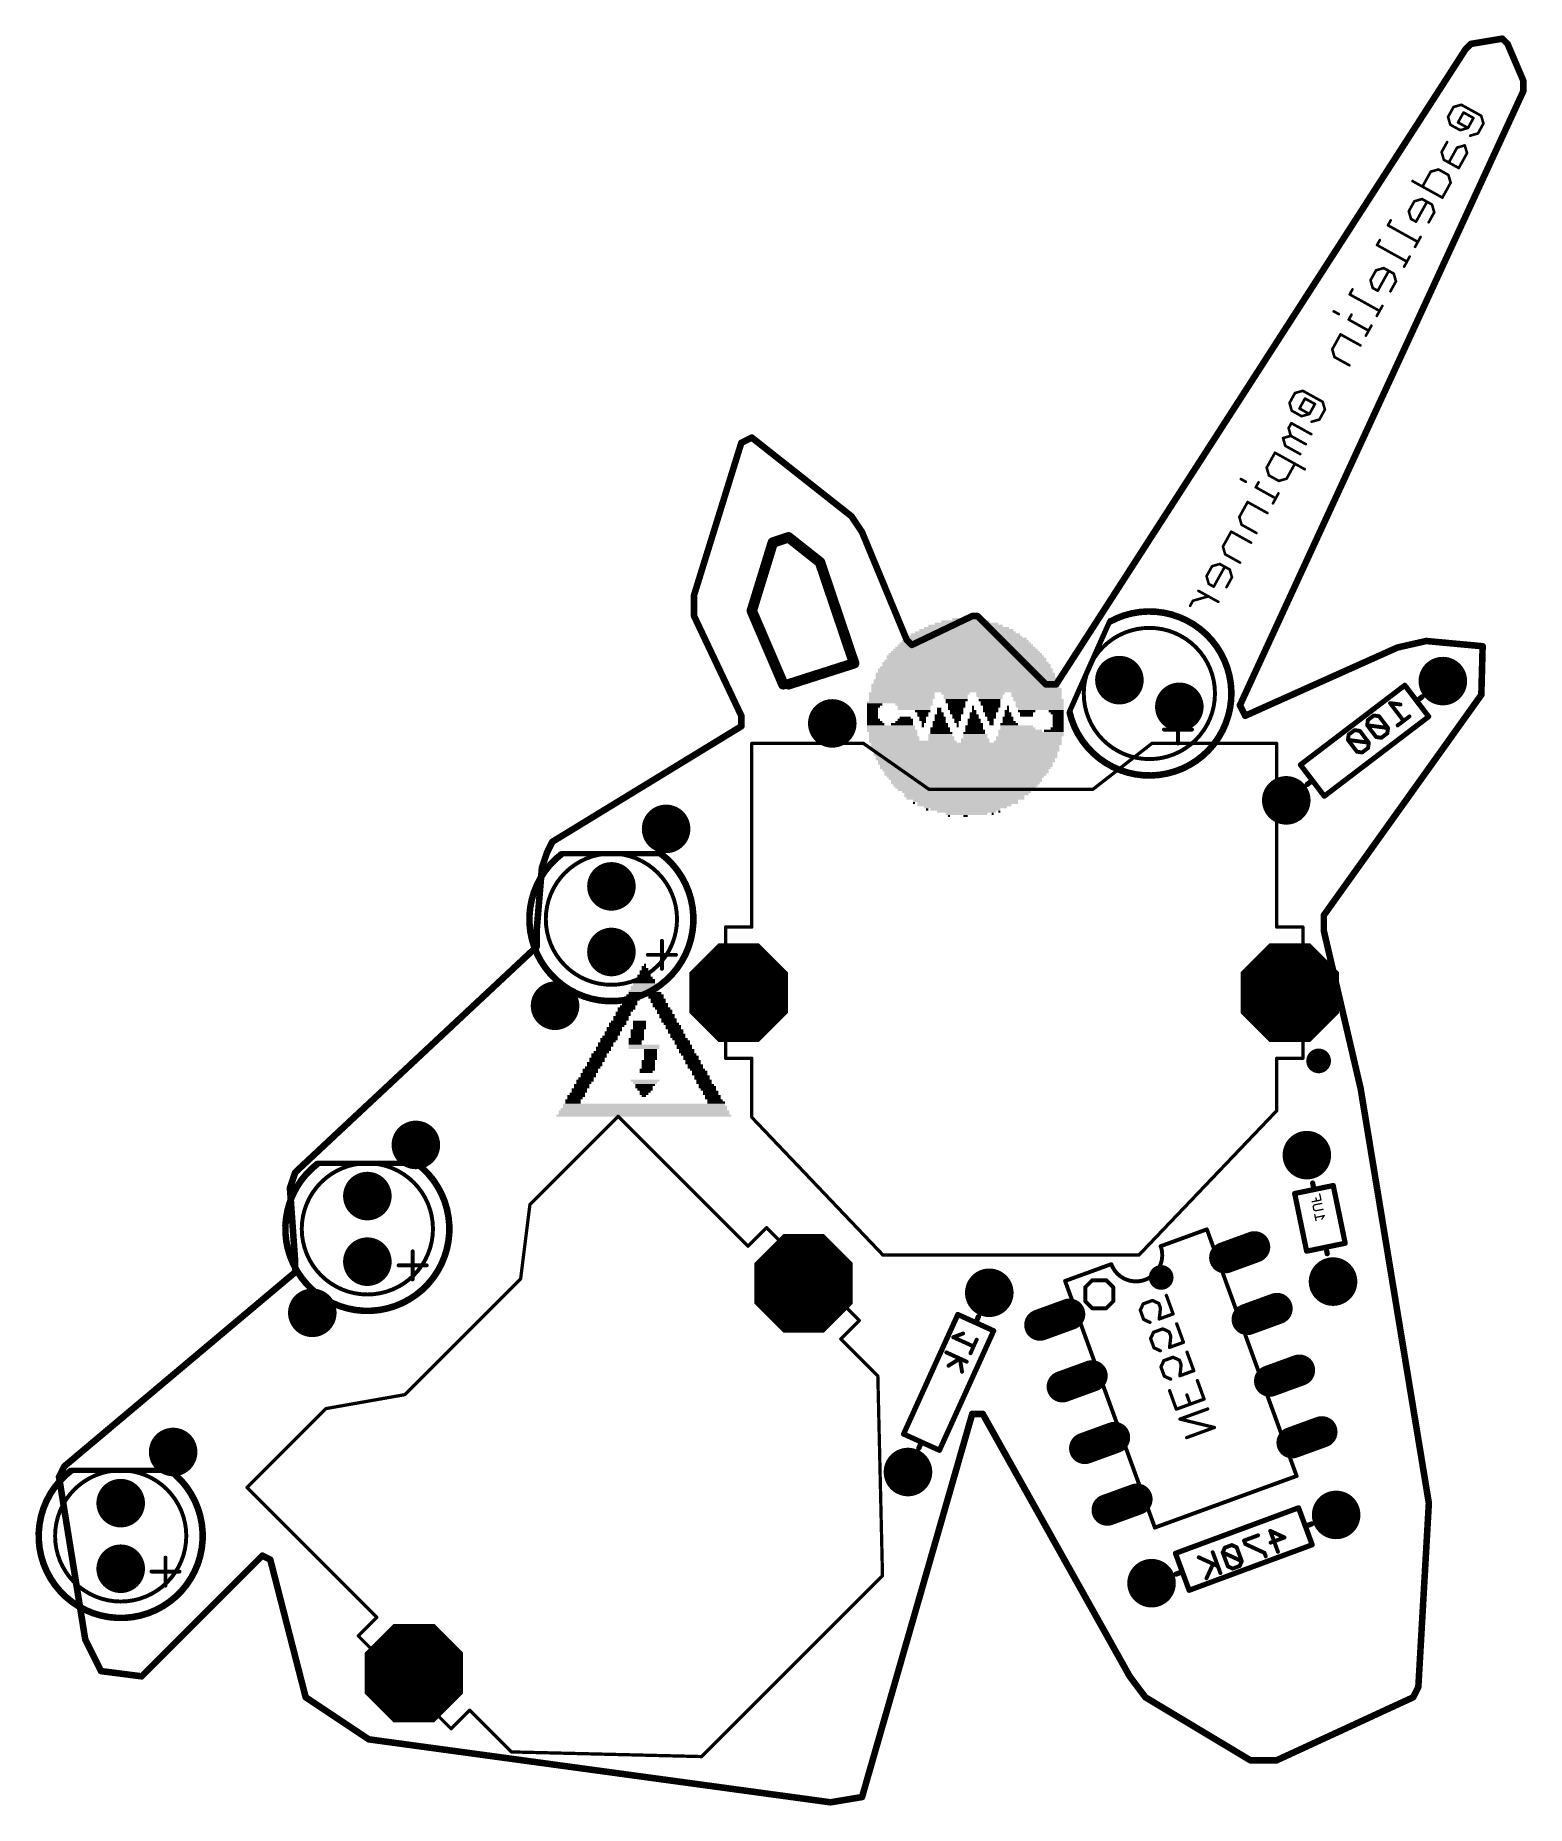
# Model space of a CAD drawing. Extents: x -0.04 to 2.24, y 0.03 to 2.73.
import ezdxf

# ---------------------------------------------------------------- set-up
doc = ezdxf.new("R2010")
doc.units = 0
for name, color, linetype in [('17', 82, 'CONTINUOUS'), ('18', 82, 'CONTINUOUS'), ('20', 7, 'CONTINUOUS'), ('22', 253, 'CONTINUOUS'), ('28', 253, 'CONTINUOUS')]:
    doc.layers.add(name, color=color, linetype=linetype)

# ---------------------------------------------------------------- blocks, each defined once
blk = doc.blocks.new('RECT')
blk.add_solid([(-0.5, -0.5), (0.5, -0.5), (-0.5, 0.5), (0.5, 0.5)])
blk = doc.blocks.new('ROUNDP')
at = {"const_width": 0.5}
blk.add_lwpolyline([(0, -0.25, 1), (0, 0.25, 1), (0, -0.25)], format="xyb", dxfattribs=at)
blk = doc.blocks.new('OCTAGONP')
at = {"const_width": 0.5}
blk.add_lwpolyline([(-0.25, -0.103553), (-0.25, 0.103553), (-0.103553, 0.25), (0.103553, 0.25), (0.25, 0.103553), (0.25, -0.103553), (0.103553, -0.25), (-0.103553, -0.25), (-0.25, -0.103553), (-0.25, 0.103553)], dxfattribs=at)
blk = doc.blocks.new('LONGP100')
at = {"const_width": 1}
blk.add_lwpolyline([(-0.5, 0), (0.5, 0)], dxfattribs=at)
at = {"const_width": 0.5}
for points in [[(-0.5, 0.25, 1), (-0.5, -0.25)], [(0.5, -0.25, 1), (0.5, 0.25)]]:
    blk.add_lwpolyline(points, format="xyb", dxfattribs=at)
blk = doc.blocks.new('ROUNDV')
at = {"const_width": 0.5}
blk.add_lwpolyline([(0, -0.25, 1), (0, 0.25, 1), (0, -0.25)], format="xyb", dxfattribs=at)

msp = doc.modelspace()

# ---------------------------------------------------------------- linework, layer by layer
at = {"layer": '20'}
for points, const_width in [([(2.144, 2.712), (2.152, 2.72)], 0.01), ([(2.152, 2.72), (2.2, 2.728)], 0.01), ([(2.2, 2.728), (2.208, 2.72)], 0.01), ([(2.208, 2.72), (2.232, 2.664)], 0.01), ([(1.52, 1.744), (2.144, 2.712)], 0.01), ([(2.232, 2.648), (1.8, 1.712)], 0.01), ([(2.232, 2.664), (2.232, 2.648)], 0.01), ([(0.968, 1.88), (1.04, 2.112)], 0.01), ([(1.04, 2.112), (1.056, 2.12)], 0.01), ([(1.056, 2.12), (1.208, 2)], 0.01), ([(1.208, 2), (1.224, 1.976)], 0.01), ([(1.112, 1.968), (1.088, 1.96)], 0.016), ([(1.16, 1.93), (1.112, 1.968)], 0.016), ([(1.224, 1.976), (1.292, 1.812)], 0.01), ([(1.088, 1.96), (1.056, 1.856)], 0.016), ([(1.212, 1.776), (1.16, 1.93)], 0.016), ([(0.968, 1.848), (0.968, 1.88)], 0.01), ([(1.056, 1.856), (1.104, 1.744)], 0.016), ([(1.04, 1.696), (0.968, 1.848)], 0.01), ([(1.3, 1.804), (1.392, 1.848)], 0.01), ([(1.392, 1.848), (1.4, 1.848)], 0.01), ([(1.4, 1.848), (1.504, 1.744)], 0.01), ([(1.292, 1.812), (1.3, 1.804)], 0.01), ([(2.04, 1.8), (2.084, 1.81)], 0.01), ([(2.084, 1.81), (2.17, 1.802)], 0.01), ([(1.112, 1.744), (1.212, 1.776)], 0.016), ([(1.808, 1.696), (2.04, 1.8)], 0.01), ([(2.17, 1.802), (2.168, 1.728)], 0.01), ([(1.504, 1.744), (1.52, 1.744)], 0.01), ([(2.168, 1.728), (1.928, 1.392)], 0.01), ([(1.04, 1.68), (1.04, 1.696)], 0.01), ([(1.8, 1.712), (1.808, 1.696)], 0.01), ([(0.752, 1.504), (1.04, 1.68)], 0.01), ([(0.736, 1.464), (0.744, 1.488)], 0.01), ([(0.744, 1.488), (0.752, 1.504)], 0.01), ([(0.728, 1.368), (0.736, 1.464)], 0.01), ([(1.928, 1.392), (1.928, 1.368)], 0.01), ([(0.728, 1.344), (0.728, 1.368)], 0.01), ([(1.928, 1.368), (1.984, 1.128)], 0.01), ([(0.36, 1), (0.728, 1.344)], 0.01), ([(1.984, 1.128), (2.088, 0.496)], 0.01), ([(0.352, 0.976), (0.36, 1)], 0.01), ([(0.36, 0.864), (0.352, 0.976)], 0.01), ([(0.36, 0.848), (0.36, 0.864)], 0.01), ([(0.008, 0.552), (0.36, 0.848)], 0.01), ([(1.392, 0.632), (1.224, 0.048)], 0.01), ([(1.408, 0.632), (1.392, 0.632)], 0.01), ([(1.632, 0.232), (1.408, 0.632)], 0.01), ([(0, 0.536), (0.008, 0.552)], 0.01), ([(0.04, 0.288), (0, 0.536)], 0.01), ([(2.088, 0.496), (2.072, 0.216)], 0.01), ([(0.31, 0.416), (0.126, 0.232)], 0.01), ([(0.322, 0.41), (0.31, 0.416)], 0.01), ([(0.376, 0.2), (0.322, 0.41)], 0.01), ([(0.064, 0.24), (0.04, 0.288)], 0.01), ([(0.126, 0.232), (0.064, 0.24)], 0.01), ([(1.656, 0.2), (1.632, 0.232)], 0.01), ([(2.072, 0.216), (2.064, 0.2)], 0.01), ([(0.472, 0.136), (0.376, 0.2)], 0.01), ([(1.816, 0.104), (1.656, 0.2)], 0.01), ([(2.064, 0.2), (1.856, 0.104)], 0.01), ([(1.176, 0.04), (0.472, 0.136)], 0.01), ([(1.856, 0.104), (1.816, 0.104)], 0.01), ([(1.224, 0.048), (1.176, 0.04)], 0.01)]:
    msp.add_lwpolyline(points, dxfattribs=dict(at, const_width=const_width))
for points, const_width in [([(2.153768, 2.718232, 1), (2.150232, 2.721768)], 0.005), ([(2.201768, 2.729768, 1), (2.198232, 2.726232)], 0.005), ([(2.200411, 2.725534, 1), (2.199589, 2.730466)], 0.005), ([(2.210298, 2.720985, 1), (2.205702, 2.719015)], 0.005), ([(2.142232, 2.713768, 1), (2.145768, 2.710232)], 0.005), ([(2.146101, 2.710645, 1), (2.141899, 2.713355)], 0.005), ([(2.151589, 2.722466, 1), (2.152411, 2.717534)], 0.005), ([(2.206232, 2.718232, 1), (2.209768, 2.721768)], 0.005), ([(2.2345, 2.664, 1), (2.2295, 2.664)], 0.005), ([(2.2295, 2.648, 1), (2.2345, 2.648)], 0.005), ([(2.229702, 2.663015, 1), (2.234298, 2.664985)], 0.005), ([(2.23427, 2.646952, 1), (2.22973, 2.649048)], 0.005), ([(1.038882, 2.114236, 1), (1.041118, 2.109764)], 0.005), ([(1.042388, 2.111259, 1), (1.037612, 2.112741)], 0.005), ([(1.057549, 2.121962, 1), (1.054451, 2.118038)], 0.005), ([(1.057118, 2.117764, 1), (1.054882, 2.122236)], 0.005), ([(1.21008, 2.001387, 1), (1.20592, 1.998613)], 0.005), ([(1.206451, 1.998038, 1), (1.209549, 2.001962)], 0.005), ([(1.114483, 1.971136, 1), (1.109517, 1.964864)], 0.008), ([(1.113265, 1.964205, 1), (1.110735, 1.971795)], 0.008), ([(1.226309, 1.976958, 1), (1.221691, 1.975042)], 0.005), ([(1.22192, 1.974613, 1), (1.22608, 1.977387)], 0.005), ([(1.086735, 1.963795, 1), (1.089265, 1.956205)], 0.008), ([(1.091823, 1.958824, 1), (1.084177, 1.961176)], 0.008), ([(1.16379, 1.93128, 1), (1.15621, 1.92872)], 0.008), ([(1.157517, 1.926864, 1), (1.162483, 1.933136)], 0.008), ([(0.9705, 1.88, 1), (0.9655, 1.88)], 0.005), ([(0.965612, 1.880741, 1), (0.970388, 1.879259)], 0.005), ([(1.059677, 1.857576, 1), (1.052323, 1.854424)], 0.008), ([(0.970259, 1.84907, 1), (0.965741, 1.84693)], 0.005), ([(0.9655, 1.848, 1), (0.9705, 1.848)], 0.005), ([(1.052177, 1.857176, 1), (1.059823, 1.854824)], 0.008), ([(1.392, 1.8505, 1), (1.392, 1.8455)], 0.005), ([(1.393079, 1.845745, 1), (1.390921, 1.850255)], 0.005), ([(1.401768, 1.849768, 1), (1.398232, 1.846232)], 0.005), ([(1.4, 1.8455, 1), (1.4, 1.8505)], 0.005), ([(1.293768, 1.813768, 1), (1.290232, 1.810232)], 0.005), ([(1.289691, 1.811042, 1), (1.294309, 1.812958)], 0.005), ([(1.298921, 1.806255, 1), (1.301079, 1.801745)], 0.005), ([(1.298232, 1.802232, 1), (1.301768, 1.805768)], 0.005), ([(2.084232, 1.812489, 1), (2.083768, 1.807511)], 0.005), ([(2.084554, 1.807562, 1), (2.083446, 1.812438)], 0.005), ([(1.20821, 1.77472, 1), (1.21579, 1.77728)], 0.008), ([(1.213219, 1.77219, 1), (1.210781, 1.77981)], 0.008), ([(2.039446, 1.802438, 1), (2.040554, 1.797562)], 0.005), ([(2.041023, 1.797719, 1), (2.038977, 1.802281)], 0.005), ([(2.172499, 1.801932, 1), (2.167501, 1.802068)], 0.005), ([(2.169768, 1.799511, 1), (2.170232, 1.804489)], 0.005), ([(1.100323, 1.742424, 1), (1.107677, 1.745576)], 0.008), ([(1.110781, 1.74781, 1), (1.113219, 1.74019)], 0.008), ([(1.504, 1.7465, 1), (1.504, 1.7415)], 0.005), ([(1.502232, 1.742232, 1), (1.505768, 1.745768)], 0.005), ([(1.517899, 1.745355, 1), (1.522101, 1.742645)], 0.005), ([(1.52, 1.7415, 1), (1.52, 1.7465)], 0.005), ([(2.165501, 1.728068, 1), (2.170499, 1.727932)], 0.005), ([(2.170034, 1.726547, 1), (2.165966, 1.729453)], 0.005), ([(1.0425, 1.696, 1), (1.0375, 1.696)], 0.005), ([(1.802236, 1.713118, 1), (1.797764, 1.710882)], 0.005), ([(1.79773, 1.713048, 1), (1.80227, 1.710952)], 0.005), ([(1.806977, 1.698281, 1), (1.809023, 1.693719)], 0.005), ([(1.0375, 1.68, 1), (1.0425, 1.68)], 0.005), ([(1.037741, 1.69493, 1), (1.042259, 1.69707)], 0.005), ([(1.041304, 1.677867, 1), (1.038696, 1.682133)], 0.005), ([(1.805764, 1.694882, 1), (1.810236, 1.697118)], 0.005), ([(0.741764, 1.489118, 1), (0.746236, 1.486882)], 0.005), ([(0.746372, 1.487209, 1), (0.741628, 1.488791)], 0.005), ([(0.750696, 1.506133, 1), (0.753304, 1.501867)], 0.005), ([(0.754236, 1.502882, 1), (0.749764, 1.505118)], 0.005), ([(0.733628, 1.464791, 1), (0.738372, 1.463209)], 0.005), ([(0.738491, 1.463792, 1), (0.733509, 1.464208)], 0.005), ([(1.9305, 1.392, 1), (1.9255, 1.392)], 0.005), ([(1.925966, 1.393453, 1), (1.930034, 1.390547)], 0.005), ([(0.7305, 1.368, 1), (0.7255, 1.368)], 0.005), ([(0.725509, 1.368208, 1), (0.730491, 1.367792)], 0.005), ([(1.930435, 1.368568, 1), (1.925565, 1.367432)], 0.005), ([(1.9255, 1.368, 1), (1.9305, 1.368)], 0.005), ([(0.7255, 1.344, 1), (0.7305, 1.344)], 0.005), ([(0.729707, 1.342174, 1), (0.726293, 1.345826)], 0.005), ([(1.986467, 1.128406, 1), (1.981533, 1.127594)], 0.005), ([(1.981565, 1.127432, 1), (1.986435, 1.128568)], 0.005), ([(0.358293, 1.001826, 1), (0.361707, 0.998174)], 0.005), ([(0.362372, 0.999209, 1), (0.357628, 1.000791)], 0.005), ([(0.354494, 0.976178, 1), (0.349506, 0.975822)], 0.005), ([(0.349628, 0.976791, 1), (0.354372, 0.975209)], 0.005), ([(0.3625, 0.864, 1), (0.3575, 0.864)], 0.005), ([(0.357506, 0.863822, 1), (0.362494, 0.864178)], 0.005), ([(0.3575, 0.848, 1), (0.3625, 0.848)], 0.005), ([(0.361609, 0.846087, 1), (0.358391, 0.849913)], 0.005), ([(1.392, 0.6345, 1), (1.392, 0.6295)], 0.005), ([(1.394403, 0.631309, 1), (1.389597, 0.632691)], 0.005), ([(1.410181, 0.633222, 1), (1.405819, 0.630778)], 0.005), ([(1.408, 0.6295, 1), (1.408, 0.6345)], 0.005), ([(0.002468, 0.536398, 1), (-0.002468, 0.535602)], 0.005), ([(-0.002236, 0.537118, 1), (0.002236, 0.534882)], 0.005), ([(0.006391, 0.553913, 1), (0.009609, 0.550087)], 0.005), ([(0.010236, 0.550882, 1), (0.005764, 0.553118)], 0.005), ([(2.090496, 0.495857, 1), (2.085504, 0.496143)], 0.005), ([(2.085533, 0.495594, 1), (2.090467, 0.496406)], 0.005), ([(0.311118, 0.418236, 1), (0.308882, 0.413764)], 0.005), ([(0.311768, 0.414232, 1), (0.308232, 0.417768)], 0.005), ([(0.324421, 0.410623, 1), (0.319579, 0.409377)], 0.005), ([(0.320882, 0.407764, 1), (0.323118, 0.412236)], 0.005), ([(0.042236, 0.289118, 1), (0.037764, 0.286882)], 0.005), ([(0.037532, 0.287602, 1), (0.042468, 0.288398)], 0.005), ([(0.06432, 0.242479, 1), (0.06368, 0.237521)], 0.005), ([(0.061764, 0.238882, 1), (0.066236, 0.241118)], 0.005), ([(0.124232, 0.233768, 1), (0.127768, 0.230232)], 0.005), ([(0.12568, 0.229521, 1), (0.12632, 0.234479)], 0.005), ([(1.634, 0.2335, 1), (1.63, 0.2305)], 0.005), ([(1.629819, 0.230778, 1), (1.634181, 0.233222)], 0.005), ([(2.069504, 0.216143, 1), (2.074496, 0.215857)], 0.005), ([(2.074236, 0.214882, 1), (2.069764, 0.217118)], 0.005), ([(0.377387, 0.20208, 1), (0.374613, 0.19792)], 0.005), ([(0.373579, 0.199377, 1), (0.378421, 0.200623)], 0.005), ([(1.657286, 0.202144, 1), (1.654714, 0.197856)], 0.005), ([(1.654, 0.1985, 1), (1.658, 0.2015)], 0.005), ([(2.061764, 0.201118, 1), (2.066236, 0.198882)], 0.005), ([(2.065048, 0.19773, 1), (2.062952, 0.20227)], 0.005), ([(0.472338, 0.138477, 1), (0.471662, 0.133523)], 0.005), ([(0.470613, 0.13392, 1), (0.473387, 0.13808)], 0.005), ([(1.816, 0.1065, 1), (1.816, 0.1015)], 0.005), ([(1.814714, 0.101856, 1), (1.817286, 0.106144)], 0.005), ([(1.854952, 0.10627, 1), (1.857048, 0.10173)], 0.005), ([(1.856, 0.1015, 1), (1.856, 0.1065)], 0.005), ([(1.175589, 0.042466, 1), (1.176411, 0.037534)], 0.005), ([(1.175662, 0.037523, 1), (1.176338, 0.042477)], 0.005), ([(1.221597, 0.048691, 1), (1.226403, 0.047309)], 0.005), ([(1.224411, 0.045534, 1), (1.223589, 0.050466)], 0.005)]:
    msp.add_lwpolyline(points, format="xyb", dxfattribs=dict(at, const_width=const_width))
at = {"layer": '22'}
for points, const_width in [([(2.125681, 2.623915), (2.117271, 2.608742)], 0.004), ([(2.137473, 2.627296), (2.125681, 2.623915)], 0.004), ([(2.140854, 2.615504), (2.132444, 2.600331)], 0.004), ([(2.167819, 2.610475), (2.137473, 2.627296)], 0.004), ([(2.156027, 2.607094), (2.140854, 2.615504)], 0.004), ([(2.117271, 2.608742), (2.120652, 2.59695)], 0.004), ([(2.120652, 2.59695), (2.135825, 2.588539)], 0.004), ([(2.132444, 2.600331), (2.147617, 2.591921)], 0.004), ([(2.135825, 2.588539), (2.147617, 2.591921)], 0.004), ([(2.147617, 2.591921), (2.156027, 2.607094)], 0.004), ([(2.16279, 2.58351), (2.1712, 2.598683)], 0.004), ([(2.1712, 2.598683), (2.167819, 2.610475)], 0.004), ([(2.115856, 2.570405), (2.107445, 2.555232)], 0.004), ([(2.131029, 2.561995), (2.118413, 2.539235)], 0.004), ([(2.14282, 2.565376), (2.131029, 2.561995)], 0.004), ([(2.146202, 2.553584), (2.14282, 2.565376)], 0.004), ([(2.150998, 2.580129), (2.16279, 2.58351)], 0.004), ([(2.107445, 2.555232), (2.110826, 2.54344)], 0.004), ([(2.110826, 2.54344), (2.133586, 2.530825)], 0.004), ([(2.133586, 2.530825), (2.146202, 2.553584)], 0.004), ([(2.063068, 2.510957), (2.108587, 2.485726)], 0.004), ([(2.090857, 2.525306), (2.078241, 2.502547)], 0.004), ([(2.102649, 2.528688), (2.090857, 2.525306)], 0.004), ([(2.117822, 2.520277), (2.102649, 2.528688)], 0.004), ([(2.108587, 2.485726), (2.121203, 2.508485)], 0.004), ([(2.121203, 2.508485), (2.117822, 2.520277)], 0.004), ([(2.065858, 2.480207), (2.057448, 2.465034)], 0.004), ([(2.07765, 2.483589), (2.065858, 2.480207)], 0.004), ([(2.092823, 2.475178), (2.07765, 2.483589)], 0.004), ([(2.057448, 2.465034), (2.060829, 2.453242)], 0.004), ([(2.060829, 2.453242), (2.068415, 2.449037)], 0.004), ([(2.068415, 2.449037), (2.085237, 2.479383)], 0.004), ([(2.087794, 2.448213), (2.096204, 2.463386)], 0.004), ([(2.096204, 2.463386), (2.092823, 2.475178)], 0.004), ([(2.029892, 2.451105), (2.025687, 2.443519)], 0.004), ([(2.025687, 2.443519), (2.071206, 2.418287)], 0.004), ([(2.013226, 2.421039), (2.009021, 2.413453)], 0.004), ([(2.009021, 2.413453), (2.05454, 2.388221)], 0.004), ([(2.075411, 2.425874), (2.067, 2.410701)], 0.004), ([(2.007528, 2.374977), (1.999118, 2.359804)], 0.004), ([(2.01932, 2.378358), (2.007528, 2.374977)], 0.004), ([(2.010085, 2.343806), (2.026906, 2.374152)], 0.004), ([(2.034493, 2.369947), (2.01932, 2.378358)], 0.004), ([(2.058745, 2.395808), (2.050335, 2.380635)], 0.004), ([(1.971562, 2.345875), (1.967356, 2.338288)], 0.004), ([(1.999118, 2.359804), (2.002499, 2.348012)], 0.004), ([(2.002499, 2.348012), (2.010085, 2.343806)], 0.004), ([(2.029464, 2.342982), (2.037874, 2.358156)], 0.004), ([(2.037874, 2.358156), (2.034493, 2.369947)], 0.004), ([(1.967356, 2.338288), (2.012875, 2.313057)], 0.004), ([(2.017081, 2.320643), (2.00867, 2.30547)], 0.004), ([(1.943104, 2.312428), (1.950691, 2.308222)], 0.004), ([(1.970069, 2.307398), (1.965864, 2.299812)], 0.004), ([(1.965864, 2.299812), (1.99621, 2.282991)], 0.004), ([(1.953403, 2.277332), (1.940788, 2.254573)], 0.004), ([(1.983749, 2.260511), (1.953403, 2.277332)], 0.004), ([(2.000415, 2.290577), (1.992005, 2.275404)], 0.004), ([(1.940788, 2.254573), (1.944169, 2.242781)], 0.004), ([(1.944169, 2.242781), (1.966928, 2.230165)], 0.004), ([(1.884028, 2.187959), (1.875617, 2.172785)], 0.004), ([(1.89582, 2.19134), (1.884028, 2.187959)], 0.004), ([(1.926166, 2.174519), (1.89582, 2.19134)], 0.004), ([(1.875617, 2.172785), (1.878998, 2.160994)], 0.004), ([(1.878998, 2.160994), (1.894172, 2.152583)], 0.004), ([(1.899201, 2.179548), (1.89079, 2.164375)], 0.004), ([(1.89079, 2.164375), (1.905963, 2.155964)], 0.004), ([(1.914374, 2.171137), (1.899201, 2.179548)], 0.004), ([(1.905963, 2.155964), (1.914374, 2.171137)], 0.004), ([(1.921136, 2.147554), (1.929547, 2.162727)], 0.004), ([(1.929547, 2.162727), (1.926166, 2.174519)], 0.004), ([(1.878407, 2.142035), (1.874202, 2.134449)], 0.004), ([(1.874202, 2.134449), (1.877583, 2.122657)], 0.004), ([(1.908753, 2.125214), (1.878407, 2.142035)], 0.004), ([(1.894172, 2.152583), (1.905963, 2.155964)], 0.004), ([(1.909344, 2.144172), (1.921136, 2.147554)], 0.004), ([(1.877583, 2.122657), (1.865792, 2.119276)], 0.004), ([(1.865792, 2.119276), (1.869173, 2.107484)], 0.004), ([(1.869173, 2.107484), (1.891932, 2.094868)], 0.004), ([(1.877583, 2.122657), (1.900343, 2.110041)], 0.004), ([(1.853409, 2.096937), (1.840793, 2.074177)], 0.004), ([(1.898928, 2.071705), (1.853409, 2.096937)], 0.004), ([(1.871139, 2.057356), (1.883755, 2.080116)], 0.004), ([(1.801445, 2.056867), (1.809032, 2.052662)], 0.004), ([(1.82841, 2.051838), (1.824205, 2.044251)], 0.004), ([(1.840793, 2.074177), (1.844174, 2.062385)], 0.004), ([(1.844174, 2.062385), (1.859347, 2.053975)], 0.004), ([(1.859347, 2.053975), (1.871139, 2.057356)], 0.004), ([(1.811744, 2.021772), (1.799129, 1.999012)], 0.004), ([(1.84209, 2.004951), (1.811744, 2.021772)], 0.004), ([(1.824205, 2.044251), (1.854551, 2.02743)], 0.004), ([(1.858756, 2.035017), (1.850346, 2.019844)], 0.004), ([(1.799129, 1.999012), (1.80251, 1.98722)], 0.004), ([(1.786746, 1.976673), (1.77413, 1.953913)], 0.004), ([(1.817092, 1.959852), (1.786746, 1.976673)], 0.004), ([(1.80251, 1.98722), (1.825269, 1.974605)], 0.004), ([(1.77413, 1.953913), (1.777511, 1.942121)], 0.004), ([(1.777511, 1.942121), (1.800271, 1.929506)], 0.004), ([(1.757542, 1.923987), (1.749131, 1.908814)], 0.004), ([(1.769334, 1.927369), (1.757542, 1.923987)], 0.004), ([(1.760099, 1.892817), (1.77692, 1.923163)], 0.004), ([(1.784507, 1.918958), (1.769334, 1.927369)], 0.004), ([(1.787888, 1.907166), (1.784507, 1.918958)], 0.004), ([(1.749131, 1.908814), (1.752513, 1.897023)], 0.004), ([(1.752513, 1.897023), (1.760099, 1.892817)], 0.004), ([(1.779477, 1.891993), (1.787888, 1.907166)], 0.004), ([(1.728338, 1.871302), (1.724133, 1.863715)], 0.004), ([(1.751922, 1.878064), (1.728338, 1.871302)], 0.004), ([(1.767094, 1.869654), (1.736748, 1.886475)], 0.004), ([(1.54014, 1.702158), (1.601151, 1.839189)], 0.008), ([(2.051368, 1.742463), (1.892273, 1.621265)], 0.008), ([(2.069547, 1.718599), (2.051368, 1.742463)], 0.008), ([(2.069547, 1.718599), (2.077502, 1.724659)], 0.008), ([(2.044776, 1.713161), (2.028879, 1.715311)], 0.006), ([(2.028879, 1.715311), (2.0495, 1.688242)], 0.006), ([(2.087727, 1.694735), (2.069547, 1.718599)], 0.008), ([(1.726985, 1.675031), (1.684282, 1.675031)], 0.006), ([(1.705633, 1.696383), (1.705633, 1.65368)], 0.006), ([(1.928632, 1.573537), (2.087727, 1.694735)], 0.008), ([(1.974794, 1.674109), (1.965771, 1.667235)], 0.006), ([(1.982742, 1.673034), (1.974794, 1.674109)], 0.006), ([(1.99649, 1.654988), (1.982742, 1.673034)], 0.006), ([(1.995069, 1.689554), (1.993995, 1.681606)], 0.006), ([(1.993995, 1.681606), (2.007742, 1.66356)], 0.006), ([(2.025788, 1.677307), (1.993995, 1.681606)], 0.006), ([(2.004092, 1.696428), (1.995069, 1.689554)], 0.006), ([(2.012041, 1.695353), (2.004092, 1.696428)], 0.006), ([(2.025788, 1.677307), (2.012041, 1.695353)], 0.006), ([(2.024714, 1.669359), (2.025788, 1.677307)], 0.006), ([(2.058523, 1.695115), (2.040477, 1.681368)], 0.006), ([(1.056, 1.374), (1.056, 1.654)], 0.005), ([(1.056, 1.654), (1.226, 1.654)], 0.005), ([(1.226, 1.654), (1.326, 1.584)], 0.005), ([(1.576, 1.584), (1.666, 1.654)], 0.005), ([(1.666, 1.654), (1.856, 1.654)], 0.005), ([(1.856, 1.654), (1.856, 1.374)], 0.005), ([(1.965771, 1.667235), (1.964696, 1.659286)], 0.006), ([(1.964696, 1.659286), (1.978444, 1.64124)], 0.006), ([(1.99649, 1.654988), (1.964696, 1.659286)], 0.006), ([(1.986392, 1.640166), (1.995415, 1.647039)], 0.006), ([(1.995415, 1.647039), (1.99649, 1.654988)], 0.006), ([(2.007742, 1.66356), (2.01569, 1.662485)], 0.006), ([(2.01569, 1.662485), (2.024714, 1.669359)], 0.006), ([(1.892273, 1.621265), (1.910453, 1.597401)], 0.008), ([(1.978444, 1.64124), (1.986392, 1.640166)], 0.006), ([(1.910453, 1.597401), (1.902498, 1.591341)], 0.008), ([(1.910453, 1.597401), (1.928632, 1.573537)], 0.008), ([(1.326, 1.584), (1.576, 1.584)], 0.005), ([(0.767, 1.486), (0.917, 1.486)], 0.008), ([(1.016, 1.174), (1.016, 1.374)], 0.005), ([(1.016, 1.374), (1.056, 1.374)], 0.005), ([(1.856, 1.374), (1.896, 1.374)], 0.005), ([(1.896, 1.374), (1.896, 1.174)], 0.005), ([(0.918973, 1.353063), (0.918973, 1.31036)], 0.006), ([(0.940324, 1.331711), (0.897621, 1.331711)], 0.006), ([(1.056, 1.174), (1.016, 1.174)], 0.005), ([(1.056, 1.084), (1.056, 1.174)], 0.005), ([(1.896, 1.174), (1.856, 1.174)], 0.005), ([(1.856, 1.174), (1.856, 1.094)], 0.005), ([(0.717792, 0.951193), (0.852142, 1.085543)], 0.005), ([(0.852142, 1.085543), (1.050132, 0.887553)], 0.005), ([(1.256, 0.874), (1.056, 1.084)], 0.005), ([(1.856, 1.094), (1.646, 0.874)], 0.005), ([(0.395, 1.014), (0.545, 1.014)], 0.008), ([(1.912899, 0.973949), (1.883522, 0.967866)], 0.008), ([(1.883522, 0.967866), (1.901725, 0.879967)], 0.008), ([(1.912899, 0.973949), (1.910871, 0.983742)], 0.008), ([(1.942275, 0.980033), (1.912899, 0.973949)], 0.008), ([(1.960478, 0.892134), (1.942275, 0.980033)], 0.008), ([(0.70365, 0.838056), (0.717792, 0.951193)], 0.005), ([(1.910076, 0.955235), (1.92355, 0.958025)], 0.002), ([(1.911621, 0.947773), (1.913402, 0.950484)], 0.002), ([(1.912552, 0.943281), (1.911621, 0.947773)], 0.002), ([(1.913402, 0.950484), (1.92463, 0.952809)], 0.002), ([(1.92649, 0.943826), (1.915262, 0.941501)], 0.002), ([(1.916813, 0.95663), (1.915883, 0.961122)], 0.002), ([(1.92355, 0.958025), (1.92169, 0.967008)], 0.002), ([(1.050132, 0.887553), (1.078416, 0.915838)], 0.005), ([(1.078416, 0.915838), (1.219838, 0.774416)], 0.005), ([(1.915262, 0.941501), (1.912552, 0.943281)], 0.002), ([(1.915957, 0.926837), (1.914097, 0.935819)], 0.002), ([(1.928501, 0.934118), (1.915027, 0.931328)], 0.002), ([(1.924939, 0.928697), (1.928501, 0.934118)], 0.002), ([(1.749661, 0.913271), (1.679184, 0.887619)], 0.006), ([(1.749661, 0.913271), (1.886469, 0.537394)], 0.006), ([(1.931102, 0.886051), (1.960478, 0.892134)], 0.008), ([(0.538972, 0.87973), (0.538972, 0.837027)], 0.006), ([(1.646, 0.874), (1.256, 0.874)], 0.005), ([(1.901725, 0.879967), (1.931102, 0.886051)], 0.008), ([(1.931102, 0.886051), (1.933129, 0.876258)], 0.008), ([(0.560324, 0.858378), (0.517621, 0.858378)], 0.006), ([(0.526873, 0.661279), (0.70365, 0.838056)], 0.005), ([(1.533531, 0.834606), (1.604008, 0.860258)], 0.006), ([(1.670339, 0.458729), (1.533531, 0.834606)], 0.006), ([(1.564297, 0.825027), (1.574973, 0.835703)], 0.006), ([(1.574973, 0.835703), (1.596324, 0.835703)], 0.006), ([(1.596324, 0.835703), (1.607, 0.825027)], 0.006), ([(1.564297, 0.803676), (1.564297, 0.825027)], 0.006), ([(1.607, 0.825027), (1.607, 0.803676)], 0.006), ([(1.36999, 0.783461), (1.287369, 0.601325)], 0.008), ([(1.397311, 0.771068), (1.36999, 0.783461)], 0.008), ([(1.397311, 0.771068), (1.401442, 0.780175)], 0.008), ([(1.574973, 0.793), (1.564297, 0.803676)], 0.006), ([(1.596324, 0.793), (1.574973, 0.793)], 0.006), ([(1.607, 0.803676), (1.596324, 0.793)], 0.006), ([(1.219838, 0.774416), (1.191553, 0.746132)], 0.005), ([(1.34201, 0.576538), (1.424631, 0.758675)], 0.008), ([(1.378078, 0.754537), (1.363062, 0.748893)], 0.006), ([(1.424631, 0.758675), (1.397311, 0.771068)], 0.008), ([(1.191553, 0.746132), (1.248122, 0.689563)], 0.005), ([(1.383522, 0.711624), (1.352532, 0.725681)], 0.006), ([(1.363062, 0.748893), (1.394052, 0.734835)], 0.006), ([(1.398737, 0.745165), (1.389366, 0.724506)], 0.006), ([(1.373192, 0.716309), (1.355834, 0.7055)], 0.006), ([(1.376493, 0.696129), (1.373192, 0.716309)], 0.006), ([(1.248122, 0.689563), (1.255193, 0.385508)], 0.005), ([(0.406665, 0.640066), (0.526873, 0.661279)], 0.005), ([(0.286457, 0.519858), (0.406665, 0.640066)], 0.005), ([(1.287369, 0.601325), (1.31469, 0.588932)], 0.008), ([(1.31469, 0.588932), (1.310559, 0.579825)], 0.008), ([(1.31469, 0.588932), (1.34201, 0.576538)], 0.008), ([(0.019, 0.546), (0.169, 0.546)], 0.008), ([(1.670339, 0.458729), (1.886469, 0.537394)], 0.006), ([(0.484447, 0.321868), (0.286457, 0.519858)], 0.005), ([(1.889381, 0.48883), (1.701803, 0.419443)], 0.008), ([(1.899789, 0.460694), (1.889381, 0.48883)], 0.008), ([(1.899789, 0.460694), (1.909168, 0.464163)], 0.008), ([(1.910197, 0.432557), (1.899789, 0.460694)], 0.008), ([(1.722619, 0.36317), (1.910197, 0.432557)], 0.008), ([(1.78775, 0.432074), (1.777112, 0.428139)], 0.006), ([(1.795037, 0.428723), (1.78775, 0.432074)], 0.006), ([(1.802908, 0.407446), (1.795037, 0.428723)], 0.006), ([(1.827614, 0.44682), (1.806337, 0.43895)], 0.006), ([(1.806337, 0.43895), (1.808304, 0.43363)], 0.006), ([(1.808304, 0.43363), (1.837452, 0.420224)], 0.006), ([(1.858006, 0.42178), (1.8462, 0.453695)], 0.006), ([(1.8462, 0.453695), (1.86806, 0.443641)], 0.006), ([(1.86806, 0.443641), (1.846783, 0.43577)], 0.006), ([(0.162306, 0.413063), (0.162306, 0.37036)], 0.006), ([(1.701803, 0.419443), (1.712211, 0.391306)], 0.008), ([(1.766397, 0.399987), (1.737249, 0.413393)], 0.006), ([(1.75911, 0.403339), (1.749055, 0.381478)], 0.006), ([(1.758526, 0.421264), (1.770332, 0.389349)], 0.006), ([(1.777112, 0.428139), (1.77376, 0.420852)], 0.006), ([(1.77376, 0.420852), (1.781631, 0.399575)], 0.006), ([(1.802908, 0.407446), (1.77376, 0.420852)], 0.006), ([(1.799556, 0.400159), (1.802908, 0.407446)], 0.006), ([(1.837452, 0.420224), (1.839419, 0.414905)], 0.006), ([(0.183658, 0.391711), (0.140955, 0.391711)], 0.006), ([(1.255193, 0.385508), (0.979421, 0.109736)], 0.005), ([(1.712211, 0.391306), (1.702832, 0.387837)], 0.008), ([(1.712211, 0.391306), (1.722619, 0.36317)], 0.008), ([(1.781631, 0.399575), (1.788918, 0.396224)], 0.006), ([(1.788918, 0.396224), (1.799556, 0.400159)], 0.006), ([(0.456162, 0.293584), (0.484447, 0.321868)], 0.005), ([(0.597584, 0.152162), (0.456162, 0.293584)], 0.005), ([(0.625868, 0.180447), (0.597584, 0.152162)], 0.005), ([(0.689508, 0.116807), (0.625868, 0.180447)], 0.005), ([(0.979421, 0.109736), (0.689508, 0.116807)], 0.005)]:
    msp.add_lwpolyline(points, dxfattribs=dict(at, const_width=const_width))
for points, const_width in [([(2.125405, 2.624876, 1), (2.125957, 2.622953)], 0.002), ([(2.126556, 2.62343, 1), (2.124806, 2.6244)], 0.002), ([(2.137958, 2.628171, 1), (2.136988, 2.626421)], 0.002), ([(2.137749, 2.626335, 1), (2.137197, 2.628257)], 0.002), ([(2.141339, 2.616379, 1), (2.140369, 2.61463)], 0.002), ([(2.141729, 2.615019, 1), (2.13998, 2.615989)], 0.002), ([(2.118232, 2.609017, 1), (2.116309, 2.608466)], 0.002), ([(2.116396, 2.609226, 1), (2.118145, 2.608257)], 0.002), ([(2.121137, 2.597824, 1), (2.120167, 2.596075)], 0.002), ([(2.119691, 2.596674, 1), (2.121613, 2.597225)], 0.002), ([(2.132928, 2.601206, 1), (2.131959, 2.599456)], 0.002), ([(2.131569, 2.600816, 1), (2.133318, 2.599846)], 0.002), ([(2.135549, 2.589501, 1), (2.136101, 2.587578)], 0.002), ([(2.13534, 2.587665, 1), (2.13631, 2.589414)], 0.002), ([(2.146742, 2.592405, 1), (2.148491, 2.591436)], 0.002), ([(2.147132, 2.591046, 1), (2.148102, 2.592795)], 0.002), ([(2.147892, 2.590959, 1), (2.147341, 2.592882)], 0.002), ([(2.156902, 2.606609, 1), (2.155153, 2.607578)], 0.002), ([(2.155543, 2.606219, 1), (2.156512, 2.607968)], 0.002), ([(2.16878, 2.61075, 1), (2.166858, 2.610199)], 0.002), ([(2.167334, 2.6096, 1), (2.168304, 2.611349)], 0.002), ([(2.170239, 2.598407, 1), (2.172161, 2.598959)], 0.002), ([(2.172075, 2.598198, 1), (2.170326, 2.599168)], 0.002), ([(2.11673, 2.56992, 1), (2.114981, 2.57089)], 0.002), ([(2.130753, 2.562956, 1), (2.131304, 2.561033)], 0.002), ([(2.131903, 2.56151, 1), (2.130154, 2.56248)], 0.002), ([(2.143782, 2.565651, 1), (2.141859, 2.5651)], 0.002), ([(2.143096, 2.564415, 1), (2.142545, 2.566337)], 0.002), ([(2.150722, 2.58109, 1), (2.151274, 2.579167)], 0.002), ([(2.161915, 2.583995, 1), (2.163664, 2.583025)], 0.002), ([(2.163065, 2.582549, 1), (2.162514, 2.584471)], 0.002), ([(2.108406, 2.555508, 1), (2.106484, 2.554957)], 0.002), ([(2.10657, 2.555717, 1), (2.10832, 2.554747)], 0.002), ([(2.111311, 2.544315, 1), (2.110341, 2.542566)], 0.002), ([(2.109865, 2.543165, 1), (2.111788, 2.543716)], 0.002), ([(2.117538, 2.53972, 1), (2.119287, 2.53875)], 0.002), ([(2.14524, 2.553309, 1), (2.147163, 2.55386)], 0.002), ([(2.147076, 2.553099, 1), (2.145327, 2.554069)], 0.002), ([(2.063553, 2.511832, 1), (2.062583, 2.510083)], 0.002), ([(2.090581, 2.526268, 1), (2.091133, 2.524345)], 0.002), ([(2.091732, 2.524822, 1), (2.089982, 2.525791)], 0.002), ([(2.103133, 2.529562, 1), (2.102164, 2.527813)], 0.002), ([(2.102924, 2.527726, 1), (2.102373, 2.529649)], 0.002), ([(2.118783, 2.520553, 1), (2.11686, 2.520001)], 0.002), ([(2.117337, 2.519402, 1), (2.118307, 2.521152)], 0.002), ([(2.120242, 2.50821, 1), (2.122164, 2.508761)], 0.002), ([(2.122077, 2.508, 1), (2.120328, 2.50897)], 0.002), ([(2.132711, 2.531309, 1), (2.13446, 2.53034)], 0.002), ([(2.133101, 2.52995, 1), (2.134071, 2.531699)], 0.002), ([(2.065583, 2.481169, 1), (2.066134, 2.479246)], 0.002), ([(2.066733, 2.479723, 1), (2.064984, 2.480692)], 0.002), ([(2.078135, 2.484463, 1), (2.077165, 2.482714)], 0.002), ([(2.077366, 2.503032, 1), (2.079116, 2.502062)], 0.002), ([(2.077926, 2.482627, 1), (2.077374, 2.48455)], 0.002), ([(2.107712, 2.48621, 1), (2.109462, 2.485241)], 0.002), ([(2.108102, 2.484851, 1), (2.109072, 2.4866)], 0.002), ([(2.058409, 2.46531, 1), (2.056486, 2.464759)], 0.002), ([(2.056573, 2.465519, 1), (2.058322, 2.46455)], 0.002), ([(2.061314, 2.454117, 1), (2.060344, 2.452368)], 0.002), ([(2.086111, 2.478898, 1), (2.084362, 2.479868)], 0.002), ([(2.093784, 2.475454, 1), (2.091862, 2.474902)], 0.002), ([(2.092338, 2.474303, 1), (2.093308, 2.476053)], 0.002), ([(2.095243, 2.463111, 1), (2.097165, 2.463662)], 0.002), ([(2.097079, 2.462902, 1), (2.09533, 2.463871)], 0.002), ([(2.026171, 2.444394, 1), (2.025202, 2.442644)], 0.002), ([(2.024812, 2.444004, 1), (2.026561, 2.443034)], 0.002), ([(2.030766, 2.450621, 1), (2.029017, 2.45159)], 0.002), ([(2.059868, 2.452967, 1), (2.06179, 2.453518)], 0.002), ([(2.067541, 2.449522, 1), (2.06929, 2.448552)], 0.002), ([(2.067931, 2.448163, 1), (2.0689, 2.449912)], 0.002), ([(2.086919, 2.448698, 1), (2.088668, 2.447728)], 0.002), ([(2.009506, 2.414328, 1), (2.008536, 2.412579)], 0.002), ([(2.008146, 2.413938, 1), (2.009895, 2.412968)], 0.002), ([(2.014101, 2.420555, 1), (2.012351, 2.421524)], 0.002), ([(2.066126, 2.411186, 1), (2.067875, 2.410216)], 0.002), ([(2.070721, 2.417413, 1), (2.07169, 2.419162)], 0.002), ([(2.076285, 2.425389, 1), (2.074536, 2.426359)], 0.002), ([(2.007253, 2.375938, 1), (2.007804, 2.374015)], 0.002), ([(2.008403, 2.374492, 1), (2.006654, 2.375461)], 0.002), ([(2.019805, 2.379232, 1), (2.018835, 2.377483)], 0.002), ([(2.019596, 2.377397, 1), (2.019044, 2.379319)], 0.002), ([(2.027781, 2.373668, 1), (2.026032, 2.374637)], 0.002), ([(2.04946, 2.38112, 1), (2.051209, 2.38015)], 0.002), ([(2.054055, 2.387347, 1), (2.055025, 2.389096)], 0.002), ([(2.05962, 2.395323, 1), (2.05787, 2.396293)], 0.002), ([(1.972436, 2.34539, 1), (1.970687, 2.346359)], 0.002), ([(2.000079, 2.360079, 1), (1.998156, 2.359528)], 0.002), ([(1.998243, 2.360288, 1), (1.999992, 2.359319)], 0.002), ([(2.002984, 2.348886, 1), (2.002014, 2.347137)], 0.002), ([(2.001538, 2.347736, 1), (2.00346, 2.348287)], 0.002), ([(2.035454, 2.370223, 1), (2.033532, 2.369672)], 0.002), ([(2.034008, 2.369073, 1), (2.034978, 2.370822)], 0.002), ([(2.036913, 2.35788, 1), (2.038835, 2.358431)], 0.002), ([(2.038749, 2.357671, 1), (2.037, 2.35864)], 0.002), ([(1.967841, 2.339163, 1), (1.966872, 2.337414)], 0.002), ([(1.966482, 2.338773, 1), (1.968231, 2.337803)], 0.002), ([(2.009211, 2.344291, 1), (2.01096, 2.343322)], 0.002), ([(2.009601, 2.342932, 1), (2.01057, 2.344681)], 0.002), ([(2.017955, 2.320158, 1), (2.016206, 2.321128)], 0.002), ([(2.028589, 2.343467, 1), (2.030338, 2.342498)], 0.002), ([(1.943589, 2.313302, 1), (1.942619, 2.311553)], 0.002), ([(1.950206, 2.307348, 1), (1.951176, 2.309097)], 0.002), ([(1.966349, 2.300686, 1), (1.965379, 2.298937)], 0.002), ([(1.964989, 2.300297, 1), (1.966738, 2.299327)], 0.002), ([(1.970944, 2.306913, 1), (1.969194, 2.307883)], 0.002), ([(2.007796, 2.305955, 1), (2.009545, 2.304985)], 0.002), ([(2.012391, 2.312182, 1), (2.01336, 2.313931)], 0.002), ([(1.953888, 2.278207, 1), (1.952918, 2.276458)], 0.002), ([(1.954278, 2.276847, 1), (1.952529, 2.277817)], 0.002), ([(1.99113, 2.275889, 1), (1.992879, 2.274919)], 0.002), ([(1.995725, 2.282116, 1), (1.996695, 2.283865)], 0.002), ([(2.00129, 2.290092, 1), (1.99954, 2.291062)], 0.002), ([(1.941749, 2.254848, 1), (1.939826, 2.254297)], 0.002), ([(1.939913, 2.255058, 1), (1.941662, 2.254088)], 0.002), ([(1.944654, 2.243656, 1), (1.943684, 2.241906)], 0.002), ([(1.943208, 2.242505, 1), (1.94513, 2.243057)], 0.002), ([(1.983264, 2.259637, 1), (1.984234, 2.261386)], 0.002), ([(1.966443, 2.22929, 1), (1.967413, 2.23104)], 0.002), ([(1.883752, 2.18892, 1), (1.884303, 2.186997)], 0.002), ([(1.884902, 2.187474, 1), (1.883153, 2.188443)], 0.002), ([(1.896304, 2.192214, 1), (1.895335, 2.190465)], 0.002), ([(1.896095, 2.190378, 1), (1.895544, 2.192301)], 0.002), ([(1.876578, 2.173061, 1), (1.874656, 2.17251)], 0.002), ([(1.874743, 2.17327, 1), (1.876492, 2.172301)], 0.002), ([(1.879483, 2.161868, 1), (1.878514, 2.160119)], 0.002), ([(1.878037, 2.160718, 1), (1.87996, 2.161269)], 0.002), ([(1.891275, 2.165249, 1), (1.890305, 2.1635)], 0.002), ([(1.889916, 2.16486, 1), (1.891665, 2.16389)], 0.002), ([(1.899686, 2.180423, 1), (1.898716, 2.178673)], 0.002), ([(1.900075, 2.179063, 1), (1.898326, 2.180033)], 0.002), ([(1.915249, 2.170653, 1), (1.913499, 2.171622)], 0.002), ([(1.913889, 2.170263, 1), (1.914859, 2.172012)], 0.002), ([(1.927127, 2.174794, 1), (1.925204, 2.174243)], 0.002), ([(1.925681, 2.173644, 1), (1.92665, 2.175393)], 0.002), ([(1.928585, 2.162451, 1), (1.930508, 2.163003)], 0.002), ([(1.930421, 2.162242, 1), (1.928672, 2.163212)], 0.002), ([(1.875163, 2.134725, 1), (1.873241, 2.134173)], 0.002), ([(1.873328, 2.134934, 1), (1.875077, 2.133964)], 0.002), ([(1.878892, 2.14291, 1), (1.877923, 2.141161)], 0.002), ([(1.879282, 2.141551, 1), (1.877533, 2.14252)], 0.002), ([(1.893896, 2.153544, 1), (1.894447, 2.151622)], 0.002), ([(1.893687, 2.151708, 1), (1.894656, 2.153458)], 0.002), ([(1.905089, 2.156449, 1), (1.906838, 2.15548)], 0.002), ([(1.905479, 2.15509, 1), (1.906448, 2.156839)], 0.002), ([(1.906239, 2.155003, 1), (1.905688, 2.156926)], 0.002), ([(1.909069, 2.145134, 1), (1.90962, 2.143211)], 0.002), ([(1.920262, 2.148039, 1), (1.922011, 2.147069)], 0.002), ([(1.921412, 2.146593, 1), (1.920861, 2.148515)], 0.002), ([(1.866753, 2.119552, 1), (1.86483, 2.119)], 0.002), ([(1.865516, 2.120237, 1), (1.866067, 2.118315)], 0.002), ([(1.869658, 2.108359, 1), (1.868688, 2.10661)], 0.002), ([(1.868212, 2.107208, 1), (1.870134, 2.10776)], 0.002), ([(1.878068, 2.123532, 1), (1.877099, 2.121783)], 0.002), ([(1.876622, 2.122382, 1), (1.878545, 2.122933)], 0.002), ([(1.877859, 2.121696, 1), (1.877308, 2.123618)], 0.002), ([(1.899858, 2.109167, 1), (1.900828, 2.110916)], 0.002), ([(1.908269, 2.12434, 1), (1.909238, 2.126089)], 0.002), ([(1.853894, 2.097811, 1), (1.852924, 2.096062)], 0.002), ([(1.854283, 2.096452, 1), (1.852534, 2.097421)], 0.002), ([(1.884629, 2.079631, 1), (1.88288, 2.0806)], 0.002), ([(1.891448, 2.093994, 1), (1.892417, 2.095743)], 0.002), ([(1.80193, 2.057742, 1), (1.80096, 2.055992)], 0.002), ([(1.808547, 2.051787, 1), (1.809517, 2.053536)], 0.002), ([(1.829285, 2.051353, 1), (1.827535, 2.052322)], 0.002), ([(1.841754, 2.074453, 1), (1.839832, 2.073901)], 0.002), ([(1.839918, 2.074662, 1), (1.841668, 2.073692)], 0.002), ([(1.844659, 2.06326, 1), (1.843689, 2.061511)], 0.002), ([(1.843213, 2.06211, 1), (1.845135, 2.062661)], 0.002), ([(1.859072, 2.054936, 1), (1.859623, 2.053013)], 0.002), ([(1.858862, 2.0531, 1), (1.859832, 2.054849)], 0.002), ([(1.870264, 2.057841, 1), (1.872014, 2.056871)], 0.002), ([(1.871415, 2.056395, 1), (1.870863, 2.058317)], 0.002), ([(1.898443, 2.07083, 1), (1.899412, 2.07258)], 0.002), ([(1.812229, 2.022646, 1), (1.81126, 2.020897)], 0.002), ([(1.812619, 2.021287, 1), (1.81087, 2.022256)], 0.002), ([(1.82469, 2.045126, 1), (1.82372, 2.043377)], 0.002), ([(1.82333, 2.044736, 1), (1.825079, 2.043766)], 0.002), ([(1.854066, 2.026555, 1), (1.855036, 2.028305)], 0.002), ([(1.859631, 2.034532, 1), (1.857881, 2.035501)], 0.002), ([(1.80009, 1.999288, 1), (1.798167, 1.998737)], 0.002), ([(1.798254, 1.999497, 1), (1.800003, 1.998527)], 0.002), ([(1.841605, 2.004076, 1), (1.842575, 2.005825)], 0.002), ([(1.849471, 2.020328, 1), (1.85122, 2.019359)], 0.002), ([(1.787231, 1.977547, 1), (1.786261, 1.975798)], 0.002), ([(1.78762, 1.976188, 1), (1.785871, 1.977158)], 0.002), ([(1.802995, 1.988095, 1), (1.802025, 1.986346)], 0.002), ([(1.801549, 1.986945, 1), (1.803471, 1.987496)], 0.002), ([(1.824785, 1.97373, 1), (1.825754, 1.975479)], 0.002), ([(1.775091, 1.954189, 1), (1.773169, 1.953638)], 0.002), ([(1.773255, 1.954398, 1), (1.775005, 1.953428)], 0.002), ([(1.777996, 1.942996, 1), (1.777026, 1.941247)], 0.002), ([(1.77655, 1.941846, 1), (1.778472, 1.942397)], 0.002), ([(1.816607, 1.958977, 1), (1.817576, 1.960726)], 0.002), ([(1.757266, 1.924949, 1), (1.757817, 1.923026)], 0.002), ([(1.758416, 1.923503, 1), (1.756667, 1.924472)], 0.002), ([(1.769818, 1.928243, 1), (1.768849, 1.926494)], 0.002), ([(1.769609, 1.926407, 1), (1.769058, 1.92833)], 0.002), ([(1.777795, 1.922678, 1), (1.776046, 1.923648)], 0.002), ([(1.785468, 1.919234, 1), (1.783545, 1.918682)], 0.002), ([(1.784022, 1.918083, 1), (1.784991, 1.919833)], 0.002), ([(1.799786, 1.928631, 1), (1.800755, 1.93038)], 0.002), ([(1.750093, 1.90909, 1), (1.74817, 1.908539)], 0.002), ([(1.748257, 1.909299, 1), (1.750006, 1.90833)], 0.002), ([(1.752997, 1.897897, 1), (1.752028, 1.896148)], 0.002), ([(1.751551, 1.896747, 1), (1.753474, 1.897298)], 0.002), ([(1.759224, 1.893302, 1), (1.760974, 1.892332)], 0.002), ([(1.759614, 1.891943, 1), (1.760584, 1.893692)], 0.002), ([(1.778603, 1.892478, 1), (1.780352, 1.891508)], 0.002), ([(1.786927, 1.906891, 1), (1.788849, 1.907442)], 0.002), ([(1.788762, 1.906682, 1), (1.787013, 1.907651)], 0.002), ([(1.723258, 1.8642, 1), (1.725007, 1.863231)], 0.002), ([(1.728062, 1.872263, 1), (1.728614, 1.870341)], 0.002), ([(1.729213, 1.870817, 1), (1.727463, 1.871787)], 0.002), ([(1.737233, 1.88735, 1), (1.736264, 1.8856)], 0.002), ([(1.752197, 1.877103, 1), (1.751646, 1.879026)], 0.002), ([(1.76661, 1.868779, 1), (1.767579, 1.870529)], 0.002), ([(1.54014, 1.702158, 3), (1.601151, 1.839189)], 0.01), ([(1.602978, 1.838376, 1), (1.599323, 1.840003)], 0.004), ([(1.662, 1.63, 1), (1.662, 1.83, 1), (1.662, 1.63)], 0.006), ([(2.052959, 1.743675, 1), (2.049777, 1.741251)], 0.004), ([(2.05258, 1.740872, 1), (2.050156, 1.744054)], 0.004), ([(2.078714, 1.723068, 1), (2.07629, 1.72625)], 0.004), ([(1.538313, 1.702971, 1), (1.541967, 1.701344)], 0.004), ([(2.02908, 1.716797, 1), (2.028678, 1.713824)], 0.003), ([(2.030072, 1.71622, 1), (2.027686, 1.714402)], 0.003), ([(2.044575, 1.711675, 1), (2.044977, 1.714648)], 0.003), ([(2.071138, 1.719811, 1), (2.067956, 1.717387)], 0.004), ([(2.068335, 1.72019, 1), (2.070759, 1.717008)], 0.004), ([(2.067956, 1.717387, 1), (2.071138, 1.719811)], 0.004), ([(1.684282, 1.676531, 1), (1.684282, 1.673531)], 0.003), ([(1.707133, 1.696383, 1), (1.704133, 1.696383)], 0.003), ([(1.726985, 1.673531, 1), (1.726985, 1.676531)], 0.003), ([(1.974995, 1.675595, 1), (1.974593, 1.672622)], 0.003), ([(1.975703, 1.672915, 1), (1.973885, 1.675302)], 0.003), ([(1.983936, 1.673943, 1), (1.981549, 1.672125)], 0.003), ([(1.982541, 1.671547, 1), (1.982943, 1.67452)], 0.003), ([(1.995188, 1.682515, 1), (1.992801, 1.680697)], 0.003), ([(1.992508, 1.681807, 1), (1.995481, 1.681405)], 0.003), ([(1.994196, 1.683092, 1), (1.993794, 1.680119)], 0.003), ([(1.99416, 1.690747, 1), (1.995978, 1.688361)], 0.003), ([(1.996556, 1.689353, 1), (1.993583, 1.689755)], 0.003), ([(2.004293, 1.697915, 1), (2.003891, 1.694942)], 0.003), ([(2.005001, 1.695235, 1), (2.003183, 1.697621)], 0.003), ([(2.013234, 1.696262, 1), (2.010848, 1.694444)], 0.003), ([(2.01184, 1.693867, 1), (2.012242, 1.69684)], 0.003), ([(2.027275, 1.677106, 1), (2.024302, 1.677508)], 0.003), ([(2.024595, 1.676398, 1), (2.026981, 1.678216)], 0.003), ([(2.025587, 1.675821, 1), (2.025989, 1.678794)], 0.003), ([(2.039568, 1.682561, 1), (2.041386, 1.680175)], 0.003), ([(2.048307, 1.687333, 1), (2.050694, 1.68915)], 0.003), ([(2.059432, 1.693922, 1), (2.057614, 1.696308)], 0.003), ([(2.086136, 1.693523, 1), (2.089318, 1.695947)], 0.004), ([(2.088939, 1.693144, 1), (2.086515, 1.696326)], 0.004), ([(1.05725, 1.654, 1), (1.05475, 1.654)], 0.0025), ([(1.056, 1.65525, 1), (1.056, 1.65275)], 0.0025), ([(1.226717, 1.655024, 1), (1.225283, 1.652976)], 0.0025), ([(1.226, 1.65275, 1), (1.226, 1.65525)], 0.0025), ([(1.666, 1.65525, 1), (1.666, 1.65275)], 0.0025), ([(1.666767, 1.653013, 1), (1.665233, 1.654987)], 0.0025), ([(1.704133, 1.65368, 1), (1.707133, 1.65368)], 0.003), ([(1.85725, 1.654, 1), (1.85475, 1.654)], 0.0025), ([(1.856, 1.65275, 1), (1.856, 1.65525)], 0.0025), ([(1.964897, 1.660773, 1), (1.964495, 1.6578)], 0.003), ([(1.965889, 1.660195, 1), (1.963503, 1.658377)], 0.003), ([(1.96321, 1.659487, 1), (1.966183, 1.659085)], 0.003), ([(1.964862, 1.668428, 1), (1.96668, 1.666042)], 0.003), ([(1.967257, 1.667034, 1), (1.964284, 1.667436)], 0.003), ([(1.993929, 1.64724, 1), (1.996902, 1.646838)], 0.003), ([(1.996324, 1.645846, 1), (1.994506, 1.648233)], 0.003), ([(1.997976, 1.654787, 1), (1.995003, 1.655189)], 0.003), ([(1.995297, 1.654079, 1), (1.997683, 1.655897)], 0.003), ([(1.996289, 1.653501, 1), (1.996691, 1.656474)], 0.003), ([(2.007943, 1.665046, 1), (2.007541, 1.662073)], 0.003), ([(2.006549, 1.662651, 1), (2.008935, 1.664469)], 0.003), ([(2.014781, 1.663678, 1), (2.016599, 1.661292)], 0.003), ([(2.015489, 1.660999, 1), (2.015891, 1.663972)], 0.003), ([(2.023227, 1.66956, 1), (2.0262, 1.669158)], 0.003), ([(2.025623, 1.668166, 1), (2.023805, 1.670552)], 0.003), ([(1.893864, 1.622477, 1), (1.890682, 1.620053)], 0.004), ([(1.891061, 1.622856, 1), (1.893485, 1.619674)], 0.004), ([(1.978645, 1.642727, 1), (1.978243, 1.639754)], 0.003), ([(1.977251, 1.640331, 1), (1.979637, 1.642149)], 0.003), ([(1.985483, 1.641359, 1), (1.987301, 1.638972)], 0.003), ([(1.986191, 1.638679, 1), (1.986593, 1.641652)], 0.003), ([(1.901286, 1.592932, 1), (1.90371, 1.58975)], 0.004), ([(1.912044, 1.598613, 1), (1.908862, 1.596189)], 0.004), ([(1.908862, 1.596189, 1), (1.912044, 1.598613)], 0.004), ([(1.911665, 1.59581, 1), (1.909241, 1.598992)], 0.004), ([(1.326, 1.58525, 1), (1.326, 1.58275)], 0.0025), ([(1.325283, 1.582976, 1), (1.326717, 1.585024)], 0.0025), ([(1.575233, 1.584987, 1), (1.576767, 1.583013)], 0.0025), ([(1.576, 1.58275, 1), (1.576, 1.58525)], 0.0025), ([(1.92742, 1.575128, 1), (1.929844, 1.571946)], 0.004), ([(1.927041, 1.572325, 1), (1.930223, 1.574749)], 0.004), ([(0.767, 1.486, 3), (0.917, 1.486)], 0.01), ([(0.842, 1.286, 1), (0.842, 1.486, 1), (0.842, 1.286)], 0.006), ([(0.767, 1.488, 1), (0.767, 1.484)], 0.004), ([(0.917, 1.484, 1), (0.917, 1.488)], 0.004), ([(1.01725, 1.374, 1), (1.01475, 1.374)], 0.0025), ([(1.016, 1.37525, 1), (1.016, 1.37275)], 0.0025), ([(1.056, 1.37275, 1), (1.056, 1.37525)], 0.0025), ([(1.856, 1.37525, 1), (1.856, 1.37275)], 0.0025), ([(1.89725, 1.374, 1), (1.89475, 1.374)], 0.0025), ([(1.896, 1.37275, 1), (1.896, 1.37525)], 0.0025), ([(0.920473, 1.353063, 1), (0.917473, 1.353063)], 0.003), ([(1.05475, 1.374, 1), (1.05725, 1.374)], 0.0025), ([(1.85475, 1.374, 1), (1.85725, 1.374)], 0.0025), ([(0.897621, 1.333211, 1), (0.897621, 1.330211)], 0.003), ([(0.940324, 1.330211, 1), (0.940324, 1.333211)], 0.003), ([(0.917473, 1.31036, 1), (0.920473, 1.31036)], 0.003), ([(1.016, 1.17525, 1), (1.016, 1.17275)], 0.0025), ([(1.01475, 1.174, 1), (1.01725, 1.174)], 0.0025), ([(1.05725, 1.174, 1), (1.05475, 1.174)], 0.0025), ([(1.056, 1.17275, 1), (1.056, 1.17525)], 0.0025), ([(1.856, 1.17525, 1), (1.856, 1.17275)], 0.0025), ([(1.85725, 1.174, 1), (1.85475, 1.174)], 0.0025), ([(1.89475, 1.174, 1), (1.89725, 1.174)], 0.0025), ([(1.896, 1.17275, 1), (1.896, 1.17525)], 0.0025), ([(0.853026, 1.086427, 1), (0.851258, 1.084659)], 0.0025), ([(0.853026, 1.084659, 1), (0.851258, 1.086427)], 0.0025), ([(1.056905, 1.084862, 1), (1.055095, 1.083138)], 0.0025), ([(1.05475, 1.084, 1), (1.05725, 1.084)], 0.0025), ([(1.85475, 1.094, 1), (1.85725, 1.094)], 0.0025), ([(1.856904, 1.093137, 1), (1.855096, 1.094863)], 0.0025), ([(0.395, 1.014, 3), (0.545, 1.014)], 0.01), ([(0.47, 0.814, 1), (0.47, 1.014, 1), (0.47, 0.814)], 0.006), ([(0.395, 1.016, 1), (0.395, 1.012)], 0.004), ([(0.545, 1.012, 1), (0.545, 1.016)], 0.004), ([(1.88548, 0.968271, 1), (1.881563, 0.96746)], 0.004), ([(1.883116, 0.969824, 1), (1.883927, 0.965907)], 0.004), ([(1.912829, 0.984147, 1), (1.908912, 0.983336)], 0.004), ([(1.912493, 0.975908, 1), (1.913304, 0.971991)], 0.004), ([(1.91094, 0.973544, 1), (1.914857, 0.974355)], 0.004), ([(1.913304, 0.971991, 1), (1.912493, 0.975908)], 0.004), ([(1.944234, 0.980439, 1), (1.940317, 0.979627)], 0.004), ([(1.942681, 0.978075, 1), (1.94187, 0.981991)], 0.004), ([(0.716908, 0.952077, 1), (0.718676, 0.950309)], 0.0025), ([(0.719032, 0.951038, 1), (0.716552, 0.951348)], 0.0025), ([(1.909975, 0.955725, 1), (1.910177, 0.954746)], 0.001), ([(1.912111, 0.947874, 1), (1.911132, 0.947671)], 0.001), ([(1.911204, 0.948047, 1), (1.912039, 0.947498)], 0.001), ([(1.913301, 0.950973, 1), (1.913503, 0.949994)], 0.001), ([(1.91382, 0.950209, 1), (1.912984, 0.950758)], 0.001), ([(1.916372, 0.961223, 1), (1.915393, 0.96102)], 0.001), ([(1.916323, 0.956529, 1), (1.917303, 0.956732)], 0.001), ([(1.922179, 0.967109, 1), (1.9212, 0.966907)], 0.001), ([(1.92306, 0.957924, 1), (1.92404, 0.958127)], 0.001), ([(1.923651, 0.957536, 1), (1.923449, 0.958515)], 0.001), ([(1.924732, 0.952319, 1), (1.924529, 0.953298)], 0.001), ([(1.926592, 0.943337, 1), (1.926389, 0.944316)], 0.001), ([(1.0793, 0.916721, 1), (1.077532, 0.914954)], 0.0025), ([(1.0793, 0.914954, 1), (1.077532, 0.916721)], 0.0025), ([(1.912826, 0.943699, 1), (1.912277, 0.942864)], 0.001), ([(1.912062, 0.94318, 1), (1.913041, 0.943383)], 0.001), ([(1.914586, 0.935921, 1), (1.913607, 0.935718)], 0.001), ([(1.914926, 0.931818, 1), (1.915128, 0.930838)], 0.001), ([(1.915161, 0.941991, 1), (1.915363, 0.941011)], 0.001), ([(1.914988, 0.941083, 1), (1.915537, 0.941919)], 0.001), ([(1.915467, 0.926735, 1), (1.916447, 0.926938)], 0.001), ([(1.924522, 0.928971, 1), (1.925357, 0.928422)], 0.001), ([(1.928919, 0.933844, 1), (1.928083, 0.934393)], 0.001), ([(1.928602, 0.933629, 1), (1.928399, 0.934608)], 0.001), ([(1.604008, 0.860258, 1), (1.679184, 0.887619)], 0.006), ([(1.680593, 0.888132, 1), (1.677774, 0.887106)], 0.003), ([(1.678671, 0.889029, 1), (1.679697, 0.88621)], 0.003), ([(1.75107, 0.913784, 1), (1.748251, 0.912758)], 0.003), ([(1.750174, 0.911861, 1), (1.749148, 0.91468)], 0.003), ([(1.95852, 0.891729, 1), (1.962437, 0.89254)], 0.004), ([(1.960884, 0.890176, 1), (1.960073, 0.894093)], 0.004), ([(0.540472, 0.87973, 1), (0.537472, 0.87973)], 0.003), ([(1.049248, 0.888437, 1), (1.051016, 0.886669)], 0.0025), ([(1.049248, 0.886669, 1), (1.051016, 0.888437)], 0.0025), ([(1.256, 0.87525, 1), (1.256, 0.87275)], 0.0025), ([(1.255095, 0.873138, 1), (1.256905, 0.874862)], 0.0025), ([(1.645096, 0.874863, 1), (1.646904, 0.873137)], 0.0025), ([(1.646, 0.87275, 1), (1.646, 0.87525)], 0.0025), ([(1.901319, 0.881925, 1), (1.90213, 0.878008)], 0.004), ([(1.899766, 0.879561, 1), (1.903683, 0.880372)], 0.004), ([(1.93306, 0.886456, 1), (1.929143, 0.885645)], 0.004), ([(1.930696, 0.888009, 1), (1.931507, 0.884092)], 0.004), ([(1.931507, 0.884092, 1), (1.930696, 0.888009)], 0.004), ([(1.931171, 0.875853, 1), (1.935088, 0.876664)], 0.004), ([(0.517621, 0.859878, 1), (0.517621, 0.856878)], 0.003), ([(0.537472, 0.837027, 1), (0.540472, 0.837027)], 0.003), ([(0.560324, 0.856878, 1), (0.560324, 0.859878)], 0.003), ([(0.702409, 0.838211, 1), (0.70489, 0.837901)], 0.0025), ([(0.704534, 0.837172, 1), (0.702766, 0.83894)], 0.0025), ([(1.533018, 0.836016, 1), (1.534044, 0.833197)], 0.003), ([(1.534941, 0.835119, 1), (1.532122, 0.834093)], 0.003), ([(1.574973, 0.837203, 1), (1.574973, 0.834203)], 0.003), ([(1.576033, 0.834642, 1), (1.573912, 0.836764)], 0.003), ([(1.597385, 0.836764, 1), (1.595264, 0.834642)], 0.003), ([(1.596324, 0.834203, 1), (1.596324, 0.837203)], 0.003), ([(1.605418, 0.860771, 1), (1.602599, 0.859745)], 0.003), ([(1.604521, 0.858848, 1), (1.603495, 0.861667)], 0.003), ([(1.565797, 0.825027, 1), (1.562797, 0.825027)], 0.003), ([(1.563236, 0.826088, 1), (1.565358, 0.823967)], 0.003), ([(1.6085, 0.825027, 1), (1.6055, 0.825027)], 0.003), ([(1.605939, 0.823967, 1), (1.608061, 0.826088)], 0.003), ([(1.370816, 0.785283, 1), (1.369164, 0.78164)], 0.004), ([(1.371811, 0.782635, 1), (1.368169, 0.784288)], 0.004), ([(1.403263, 0.779349, 1), (1.39962, 0.781001)], 0.004), ([(1.565358, 0.804736, 1), (1.563236, 0.802615)], 0.003), ([(1.562797, 0.803676, 1), (1.565797, 0.803676)], 0.003), ([(1.574973, 0.7945, 1), (1.574973, 0.7915)], 0.003), ([(1.573912, 0.791939, 1), (1.576033, 0.794061)], 0.003), ([(1.595264, 0.794061, 1), (1.597385, 0.791939)], 0.003), ([(1.596324, 0.7915, 1), (1.596324, 0.7945)], 0.003), ([(1.6055, 0.803676, 1), (1.6085, 0.803676)], 0.003), ([(1.608061, 0.802615, 1), (1.605939, 0.804736)], 0.003), ([(1.220722, 0.773532, 1), (1.218954, 0.7753)], 0.0025), ([(1.218954, 0.773532, 1), (1.220722, 0.7753)], 0.0025), ([(1.378605, 0.753133, 1), (1.37755, 0.755941)], 0.003), ([(1.398137, 0.77289, 1), (1.396484, 0.769247)], 0.004), ([(1.395489, 0.771894, 1), (1.399132, 0.770242)], 0.004), ([(1.396484, 0.769247, 1), (1.398137, 0.77289)], 0.004), ([(1.426452, 0.757849, 1), (1.42281, 0.759501)], 0.004), ([(1.423805, 0.756854, 1), (1.425457, 0.760497)], 0.004), ([(1.192437, 0.747016, 1), (1.19067, 0.745248)], 0.0025), ([(1.19067, 0.747016, 1), (1.192437, 0.745248)], 0.0025), ([(1.353152, 0.727047, 1), (1.351913, 0.724315)], 0.003), ([(1.363682, 0.750259, 1), (1.362442, 0.747527)], 0.003), ([(1.362534, 0.750297, 1), (1.36359, 0.747489)], 0.003), ([(1.393432, 0.733469, 1), (1.394671, 0.736201)], 0.003), ([(1.400103, 0.744546, 1), (1.397371, 0.745785)], 0.003), ([(1.355041, 0.706774, 1), (1.356627, 0.704227)], 0.003), ([(1.374673, 0.716551, 1), (1.371712, 0.716067)], 0.003), ([(1.373985, 0.715036, 1), (1.372399, 0.717583)], 0.003), ([(1.382902, 0.710257, 1), (1.384142, 0.71299)], 0.003), ([(1.388, 0.725125, 1), (1.390732, 0.723886)], 0.003), ([(1.249372, 0.689593, 1), (1.246872, 0.689534)], 0.0025), ([(1.247238, 0.68868, 1), (1.249006, 0.690447)], 0.0025), ([(1.375013, 0.695886, 1), (1.377974, 0.696371)], 0.003), ([(0.525989, 0.662163, 1), (0.527757, 0.660395)], 0.0025), ([(0.52709, 0.660048, 1), (0.526656, 0.66251)], 0.0025), ([(0.406448, 0.641297, 1), (0.406882, 0.638835)], 0.0025), ([(0.407549, 0.639182, 1), (0.405781, 0.64095)], 0.0025), ([(1.288195, 0.603146, 1), (1.286543, 0.599503)], 0.004), ([(1.285548, 0.602151, 1), (1.28919, 0.600498)], 0.004), ([(1.308737, 0.580651, 1), (1.31238, 0.578998)], 0.004), ([(1.315516, 0.590753, 1), (1.313863, 0.58711)], 0.004), ([(1.316511, 0.588105, 1), (1.312868, 0.589758)], 0.004), ([(1.313863, 0.58711, 1), (1.315516, 0.590753)], 0.004), ([(1.340189, 0.577365, 1), (1.343831, 0.575712)], 0.004), ([(1.341184, 0.574717, 1), (1.342836, 0.57836)], 0.004), ([(0.019, 0.546, 3), (0.169, 0.546)], 0.01), ([(0.094, 0.346, 1), (0.094, 0.546, 1), (0.094, 0.346)], 0.006), ([(0.019, 0.548, 1), (0.019, 0.544)], 0.004), ([(0.169, 0.544, 1), (0.169, 0.548)], 0.004), ([(1.886982, 0.535984, 1), (1.885956, 0.538803)], 0.003), ([(0.287341, 0.520742, 1), (0.285573, 0.518974)], 0.0025), ([(0.285573, 0.520742, 1), (0.287341, 0.518974)], 0.0025), ([(1.885059, 0.536881, 1), (1.887878, 0.537907)], 0.003), ([(1.891257, 0.489524, 1), (1.887505, 0.488136)], 0.004), ([(1.890075, 0.486954, 1), (1.888687, 0.490706)], 0.004), ([(1.669826, 0.460139, 1), (1.670852, 0.45732)], 0.003), ([(1.66893, 0.458216, 1), (1.671749, 0.459242)], 0.003), ([(1.901665, 0.461387, 1), (1.897913, 0.46)], 0.004), ([(1.899095, 0.462569, 1), (1.900483, 0.458818)], 0.004), ([(1.897913, 0.46, 1), (1.901665, 0.461387)], 0.004), ([(1.909862, 0.462287, 1), (1.908474, 0.466039)], 0.004), ([(1.788377, 0.433437, 1), (1.787124, 0.430712)], 0.003), ([(1.788271, 0.430668, 1), (1.78723, 0.433481)], 0.003), ([(1.796444, 0.429243, 1), (1.793631, 0.428203)], 0.003), ([(1.805816, 0.440357, 1), (1.806857, 0.437543)], 0.003), ([(1.807743, 0.43947, 1), (1.80493, 0.438429)], 0.003), ([(1.808931, 0.434993, 1), (1.807677, 0.432268)], 0.003), ([(1.806897, 0.43311, 1), (1.809711, 0.434151)], 0.003), ([(1.828134, 0.445413, 1), (1.827093, 0.448227)], 0.003), ([(1.847607, 0.454216, 1), (1.844793, 0.453175)], 0.003), ([(1.846826, 0.455058, 1), (1.845573, 0.452333)], 0.003), ([(1.846263, 0.437177, 1), (1.847304, 0.434363)], 0.003), ([(1.867433, 0.442278, 1), (1.868687, 0.445004)], 0.003), ([(1.868581, 0.442234, 1), (1.86754, 0.445048)], 0.003), ([(1.908321, 0.431863, 1), (1.912073, 0.433251)], 0.004), ([(1.910891, 0.430681, 1), (1.909503, 0.434433)], 0.004), ([(0.163806, 0.413063, 1), (0.160806, 0.413063)], 0.003), ([(1.703679, 0.420137, 1), (1.699927, 0.418749)], 0.004), ([(1.701109, 0.421319, 1), (1.702497, 0.417567)], 0.004), ([(1.737876, 0.414756, 1), (1.736622, 0.412031)], 0.003), ([(1.759933, 0.421784, 1), (1.757119, 0.420743)], 0.003), ([(1.760473, 0.402712, 1), (1.757747, 0.403965)], 0.003), ([(1.774387, 0.422215, 1), (1.773134, 0.419489)], 0.003), ([(1.775167, 0.421373, 1), (1.772354, 0.420332)], 0.003), ([(1.772398, 0.421479, 1), (1.775123, 0.420225)], 0.003), ([(1.776592, 0.429546, 1), (1.777632, 0.426732)], 0.003), ([(1.778475, 0.427512, 1), (1.775749, 0.428766)], 0.003), ([(1.794411, 0.42736, 1), (1.795664, 0.430086)], 0.003), ([(1.801501, 0.406925, 1), (1.804315, 0.407966)], 0.003), ([(1.804271, 0.406819, 1), (1.801545, 0.408073)], 0.003), ([(1.802281, 0.406083, 1), (1.803535, 0.408809)], 0.003), ([(1.838859, 0.420744, 1), (1.836045, 0.419704)], 0.003), ([(1.836825, 0.418861, 1), (1.838079, 0.421587)], 0.003), ([(1.838013, 0.414384, 1), (1.840826, 0.415425)], 0.003), ([(1.856599, 0.42126, 1), (1.859412, 0.4223)], 0.003), ([(0.140955, 0.393211, 1), (0.140955, 0.390211)], 0.003), ([(0.183658, 0.390211, 1), (0.183658, 0.393211)], 0.003), ([(1.253943, 0.385478, 1), (1.256443, 0.385537)], 0.0025), ([(1.256077, 0.384624, 1), (1.254309, 0.386391)], 0.0025), ([(1.702138, 0.389713, 1), (1.703526, 0.385961)], 0.004), ([(1.714087, 0.392, 1), (1.710335, 0.390612)], 0.004), ([(1.710335, 0.390612, 1), (1.714087, 0.392)], 0.004), ([(1.712905, 0.389431, 1), (1.711517, 0.393182)], 0.004), ([(1.747692, 0.382105, 1), (1.750418, 0.380851)], 0.003), ([(1.76577, 0.398624, 1), (1.767023, 0.40135)], 0.003), ([(1.768925, 0.388828, 1), (1.771739, 0.389869)], 0.003), ([(1.782258, 0.400938, 1), (1.781004, 0.398213)], 0.003), ([(1.780224, 0.399055, 1), (1.783038, 0.400096)], 0.003), ([(1.788398, 0.397631, 1), (1.789438, 0.394817)], 0.003), ([(1.788291, 0.394861, 1), (1.789545, 0.397586)], 0.003), ([(1.798194, 0.400786, 1), (1.800919, 0.399532)], 0.003), ([(1.800077, 0.398752, 1), (1.799036, 0.401566)], 0.003), ([(0.160806, 0.37036, 1), (0.163806, 0.37036)], 0.003), ([(1.721925, 0.365045, 1), (1.723313, 0.361294)], 0.004), ([(1.720743, 0.362476, 1), (1.724495, 0.363864)], 0.004), ([(0.485331, 0.320984, 1), (0.483563, 0.322752)], 0.0025), ([(0.483563, 0.320984, 1), (0.485331, 0.322752)], 0.0025), ([(0.457046, 0.294468, 1), (0.455279, 0.2927)], 0.0025), ([(0.455279, 0.294468, 1), (0.457046, 0.2927)], 0.0025), ([(0.626752, 0.18133, 1), (0.624984, 0.179563)], 0.0025), ([(0.626752, 0.179563, 1), (0.624984, 0.18133)], 0.0025), ([(0.5967, 0.153046, 1), (0.598468, 0.151278)], 0.0025), ([(0.5967, 0.151278, 1), (0.598468, 0.153046)], 0.0025), ([(0.689538, 0.118057, 1), (0.689477, 0.115557)], 0.0025), ([(0.688624, 0.115923, 1), (0.690392, 0.117691)], 0.0025), ([(0.978537, 0.11062, 1), (0.980305, 0.108852)], 0.0025), ([(0.979391, 0.108486, 1), (0.979452, 0.110985)], 0.0025)]:
    msp.add_lwpolyline(points, format="xyb", dxfattribs=dict(at, const_width=const_width))
at = {"layer": '28', "const_width": 0.005}
for points in [[(1.687919, 0.812566), (1.698188, 0.784351)], [(1.65265, 0.799729), (1.648164, 0.790108)], [(1.648164, 0.790108), (1.653298, 0.776001)], [(1.666758, 0.804864), (1.65265, 0.799729)], [(1.676379, 0.800377), (1.666758, 0.804864)], [(1.678946, 0.793324), (1.676379, 0.800377)], [(1.677027, 0.776649), (1.678946, 0.793324)], [(1.698188, 0.784351), (1.677027, 0.776649)], [(1.653298, 0.776001), (1.66292, 0.771514)], [(1.668397, 0.756467), (1.66391, 0.746845)], [(1.682504, 0.761601), (1.668397, 0.756467)], [(1.692125, 0.757115), (1.682504, 0.761601)], [(1.694692, 0.750061), (1.692125, 0.757115)], [(1.703665, 0.769303), (1.713934, 0.741088)], [(1.66391, 0.746845), (1.669045, 0.732738)], [(1.669045, 0.732738), (1.678666, 0.728252)], [(1.692773, 0.733386), (1.694692, 0.750061)], [(1.713934, 0.741088), (1.692773, 0.733386)], [(1.719411, 0.726041), (1.729681, 0.697826)], [(1.684143, 0.713204), (1.679656, 0.703583)], [(1.679656, 0.703583), (1.684791, 0.689475)], [(1.69825, 0.718339), (1.684143, 0.713204)], [(1.707871, 0.713852), (1.69825, 0.718339)], [(1.710439, 0.706798), (1.707871, 0.713852)], [(1.70852, 0.690124), (1.710439, 0.706798)], [(1.684791, 0.689475), (1.694412, 0.684989)], [(1.729681, 0.697826), (1.70852, 0.690124)], [(1.735158, 0.682778), (1.745427, 0.654563)], [(1.703105, 0.639159), (1.692835, 0.667374)], [(1.745427, 0.654563), (1.703105, 0.639159)], [(1.724266, 0.646861), (1.719131, 0.660969)], [(1.708582, 0.624111), (1.750904, 0.639515)], [(1.761173, 0.6113), (1.708582, 0.624111)], [(1.718851, 0.595896), (1.761173, 0.6113)]]:
    msp.add_lwpolyline(points, dxfattribs=at)
at = {"layer": '28', "const_width": 0.0025}
for points in [[(1.689093, 0.812993, 1), (1.686744, 0.812138)], [(1.649338, 0.790536, 1), (1.646989, 0.789681)], [(1.647031, 0.790636, 1), (1.649297, 0.78958)], [(1.652223, 0.800904, 1), (1.653078, 0.798555)], [(1.653783, 0.799201, 1), (1.651517, 0.800257)], [(1.667286, 0.805997, 1), (1.666229, 0.803731)], [(1.667185, 0.803689, 1), (1.66633, 0.806039)], [(1.677553, 0.800805, 1), (1.675204, 0.79995)], [(1.67585, 0.799245, 1), (1.676907, 0.80151)], [(1.680188, 0.793181, 1), (1.677704, 0.793467)], [(1.677771, 0.792896, 1), (1.680121, 0.793751)], [(1.697013, 0.783923, 1), (1.699363, 0.784779)], [(1.698616, 0.783176, 1), (1.697761, 0.785526)], [(1.653827, 0.777134, 1), (1.65277, 0.774868)], [(1.652124, 0.775573, 1), (1.654473, 0.776428)], [(1.662391, 0.770382, 1), (1.663448, 0.772647)], [(1.667969, 0.757641, 1), (1.668824, 0.755292)], [(1.669529, 0.755938, 1), (1.667264, 0.756995)], [(1.676599, 0.777824, 1), (1.677454, 0.775474)], [(1.675785, 0.776792, 1), (1.678269, 0.776506)], [(1.683032, 0.762734, 1), (1.681976, 0.760468)], [(1.682931, 0.760427, 1), (1.682076, 0.762776)], [(1.6933, 0.757542, 1), (1.69095, 0.756687)], [(1.691597, 0.755982, 1), (1.692653, 0.758248)], [(1.70484, 0.769731, 1), (1.70249, 0.768876)], [(1.662777, 0.747374, 1), (1.665043, 0.746317)], [(1.665085, 0.747273, 1), (1.662736, 0.746418)], [(1.669573, 0.733871, 1), (1.668517, 0.731605)], [(1.66787, 0.732311, 1), (1.670219, 0.733166)], [(1.678138, 0.727119, 1), (1.679194, 0.729385)], [(1.691531, 0.733529, 1), (1.694015, 0.733243)], [(1.692346, 0.734561, 1), (1.693201, 0.732212)], [(1.695934, 0.749918, 1), (1.69345, 0.750204)], [(1.693518, 0.749634, 1), (1.695867, 0.750489)], [(1.71276, 0.740661, 1), (1.715109, 0.741516)], [(1.714362, 0.739914, 1), (1.713507, 0.742263)], [(1.720586, 0.726468, 1), (1.718237, 0.725613)], [(1.680831, 0.70401, 1), (1.678482, 0.703155)], [(1.678524, 0.704111, 1), (1.680789, 0.703055)], [(1.683715, 0.714378, 1), (1.68457, 0.712029)], [(1.685276, 0.712676, 1), (1.68301, 0.713732)], [(1.698779, 0.719471, 1), (1.697722, 0.717206)], [(1.698678, 0.717164, 1), (1.697823, 0.719513)], [(1.709046, 0.71428, 1), (1.706697, 0.713425)], [(1.707343, 0.712719, 1), (1.7084, 0.714985)], [(1.71168, 0.706656, 1), (1.709197, 0.706941)], [(1.709264, 0.706371, 1), (1.711613, 0.707226)], [(1.685319, 0.690608, 1), (1.684263, 0.688343)], [(1.683616, 0.689048, 1), (1.685966, 0.689903)], [(1.693884, 0.683856, 1), (1.69494, 0.686122)], [(1.708092, 0.691298, 1), (1.708947, 0.688949)], [(1.707278, 0.690267, 1), (1.709761, 0.689981)], [(1.728506, 0.697398, 1), (1.730855, 0.698253)], [(1.730108, 0.696651, 1), (1.729253, 0.699)], [(1.736332, 0.683205, 1), (1.733983, 0.68235)], [(1.69401, 0.667801, 1), (1.691661, 0.666946)], [(1.720306, 0.661396, 1), (1.717957, 0.660541)], [(1.723091, 0.646433, 1), (1.72544, 0.647288)], [(1.744252, 0.654135, 1), (1.746602, 0.654991)], [(1.745855, 0.653388, 1), (1.745, 0.655738)], [(1.702677, 0.640334, 1), (1.703532, 0.637984)], [(1.70193, 0.638732, 1), (1.704279, 0.639587)], [(1.708878, 0.625326, 1), (1.708286, 0.622897)], [(1.708154, 0.625286, 1), (1.709009, 0.622937)], [(1.751331, 0.638341, 1), (1.750476, 0.64069)], [(1.718423, 0.597071, 1), (1.719279, 0.594722)], [(1.761601, 0.610126, 1), (1.760746, 0.612475)], [(1.760878, 0.610086, 1), (1.761469, 0.612515)]]:
    msp.add_lwpolyline(points, format="xyb", dxfattribs=at)

# ---------------------------------------------------------------- block references
at = {"layer": '17'}
for name, p, xscale, yscale, rotation in [('ROUNDP', (1.616323, 1.750337), 0.074, 0.074, 156), ('ROUNDP', (1.616323, 1.750337), 0.074, 0.074, 156), ('ROUNDP', (2.109321, 1.748898), 0.074, 0.074, 217.3), ('ROUNDP', (2.109321, 1.748898), 0.074, 0.074, 217.3), ('ROUNDP', (1.707677, 1.709663), 0.074, 0.074, 156), ('ROUNDP', (1.707677, 1.709663), 0.074, 0.074, 156), ('ROUNDP', (1.178649, 1.684374), 0.074, 0.074, 212.4), ('ROUNDP', (1.178649, 1.684374), 0.074, 0.074, 212.4), ('ROUNDP', (1.870679, 1.567102), 0.074, 0.074, 217.3), ('ROUNDP', (1.870679, 1.567102), 0.074, 0.074, 217.3), ('ROUNDP', (0.925351, 1.523626), 0.074, 0.074, 212.4), ('ROUNDP', (0.925351, 1.523626), 0.074, 0.074, 212.4), ('ROUNDP', (0.842, 1.436), 0.074, 0.074, 90), ('ROUNDP', (0.842, 1.436), 0.074, 0.074, 90), ('ROUNDP', (0.842, 1.336), 0.074, 0.074, 90), ('ROUNDP', (0.842, 1.336), 0.074, 0.074, 90), ('OCTAGONP', (1.036, 1.274), 0.15, 0.15, 180), ('OCTAGONP', (1.036, 1.274), 0.15, 0.15, 180), ('OCTAGONP', (1.876, 1.274), 0.15, 0.15, 180), ('OCTAGONP', (1.876, 1.274), 0.15, 0.15, 180), ('ROUNDP', (0.756066, 1.254066), 0.074, 0.074, 225), ('ROUNDP', (0.756066, 1.254066), 0.074, 0.074, 225), ('ROUNDP', (0.543934, 1.041934), 0.074, 0.074, 225), ('ROUNDP', (0.543934, 1.041934), 0.074, 0.074, 225), ('ROUNDP', (1.902041, 1.02638), 0.074, 0.074, 281.7), ('ROUNDP', (1.902041, 1.02638), 0.074, 0.074, 281.7), ('ROUNDP', (0.47, 0.964), 0.074, 0.074, 90), ('ROUNDP', (0.47, 0.964), 0.074, 0.074, 90), ('OCTAGONP', (1.134985, 0.830985), 0.15, 0.15, 225), ('OCTAGONP', (1.134985, 0.830985), 0.15, 0.15, 225), ('ROUNDP', (0.47, 0.864), 0.074, 0.074, 90), ('ROUNDP', (0.47, 0.864), 0.074, 0.074, 90), ('LONGP100', (1.799651, 0.878257), 0.048, 0.048, 200), ('LONGP100', (1.799651, 0.878257), 0.048, 0.048, 200), ('ROUNDP', (1.417966, 0.816602), 0.074, 0.074, 245.6), ('ROUNDP', (1.417966, 0.816602), 0.074, 0.074, 245.6), ('ROUNDP', (1.941959, 0.83362), 0.074, 0.074, 281.7), ('ROUNDP', (1.941959, 0.83362), 0.074, 0.074, 281.7), ('ROUNDP', (0.386066, 0.786066), 0.074, 0.074, 225), ('ROUNDP', (0.386066, 0.786066), 0.074, 0.074, 225), ('LONGP100', (1.517743, 0.775651), 0.048, 0.048, 200), ('LONGP100', (1.517743, 0.775651), 0.048, 0.048, 200), ('LONGP100', (1.833853, 0.784288), 0.048, 0.048, 200), ('LONGP100', (1.833853, 0.784288), 0.048, 0.048, 200), ('LONGP100', (1.868055, 0.690318), 0.048, 0.048, 200), ('LONGP100', (1.868055, 0.690318), 0.048, 0.048, 200), ('LONGP100', (1.551945, 0.681682), 0.048, 0.048, 200), ('LONGP100', (1.551945, 0.681682), 0.048, 0.048, 200), ('ROUNDP', (0.173934, 0.573934), 0.074, 0.074, 225), ('ROUNDP', (0.173934, 0.573934), 0.074, 0.074, 225), ('LONGP100', (1.586147, 0.587712), 0.048, 0.048, 200), ('LONGP100', (1.586147, 0.587712), 0.048, 0.048, 200), ('LONGP100', (1.902257, 0.596349), 0.048, 0.048, 200), ('LONGP100', (1.902257, 0.596349), 0.048, 0.048, 200), ('ROUNDP', (1.294034, 0.543397), 0.074, 0.074, 245.6), ('ROUNDP', (1.294034, 0.543397), 0.074, 0.074, 245.6), ('ROUNDP', (0.094, 0.496), 0.074, 0.074, 90), ('ROUNDP', (0.094, 0.496), 0.074, 0.074, 90), ('LONGP100', (1.620349, 0.493743), 0.048, 0.048, 200), ('LONGP100', (1.620349, 0.493743), 0.048, 0.048, 200), ('ROUNDP', (1.946683, 0.47804), 0.074, 0.074, 20.3), ('ROUNDP', (1.946683, 0.47804), 0.074, 0.074, 20.3), ('ROUNDP', (0.094, 0.396), 0.074, 0.074, 90), ('ROUNDP', (0.094, 0.396), 0.074, 0.074, 90), ('ROUNDP', (1.665317, 0.37396), 0.074, 0.074, 20.3), ('ROUNDP', (1.665317, 0.37396), 0.074, 0.074, 20.3), ('OCTAGONP', (0.541015, 0.237015), 0.15, 0.15, 225), ('OCTAGONP', (0.541015, 0.237015), 0.15, 0.15, 225)]:
    msp.add_blockref(name, p, dxfattribs=dict(at, xscale=xscale, yscale=yscale, rotation=rotation))
at = {"layer": '18', "xscale": 0.037622, "yscale": 0.037622}
for p in [(1.92, 1.17), (1.68, 0.84)]:
    msp.add_blockref('ROUNDV', p, dxfattribs=at)
at = {"layer": '22'}
for p, xscale, yscale in [((1.381545, 1.833179), 0.1134, 0.00333), ((1.383195, 1.836514), 0.0967, 0.00334), ((1.381545, 1.839849), 0.0734, 0.00333), ((1.381545, 1.843179), 0.04, 0.00333), ((1.381545, 1.806514), 0.2, 0.00334), ((1.381545, 1.809849), 0.1934, 0.00333), ((1.383195, 1.813179), 0.1833, 0.00333), ((1.381545, 1.816514), 0.1734, 0.00334), ((1.381545, 1.819849), 0.1666, 0.00333), ((1.381545, 1.823179), 0.1534, 0.00333), ((1.383195, 1.826514), 0.1433, 0.00334), ((1.383245, 1.829849), 0.13, 0.00333), ((1.381545, 1.779849), 0.2466, 0.00333), ((1.381545, 1.786514), 0.24, 0.00334), ((1.383195, 1.783179), 0.2433, 0.00333), ((1.381545, 1.789849), 0.2334, 0.00333), ((1.381545, 1.793179), 0.2266, 0.00333), ((1.381545, 1.796514), 0.22, 0.00334), ((1.381545, 1.799849), 0.2134, 0.00333), ((1.381545, 1.803179), 0.2066, 0.00333), ((1.381545, 1.759849), 0.2734, 0.00333), ((1.381545, 1.756514), 0.2734, 0.00334), ((1.383195, 1.753179), 0.2767, 0.00333), ((1.381545, 1.766514), 0.2666, 0.00334), ((1.381545, 1.763179), 0.2666, 0.00333), ((1.381545, 1.769849), 0.26, 0.00333), ((1.381545, 1.776514), 0.2534, 0.00334), ((1.383195, 1.773179), 0.2567, 0.00333), ((1.284845, 1.729849), 0.1, 0.00333), ((1.284845, 1.726514), 0.1, 0.00334), ((1.381545, 1.743179), 0.2866, 0.00333), ((1.381545, 1.739849), 0.2866, 0.00333), ((1.383245, 1.736514), 0.29, 0.00334), ((1.383245, 1.733179), 0.29, 0.00333), ((1.381545, 1.749849), 0.28, 0.00333), ((1.383195, 1.746514), 0.2833, 0.00334), ((1.366545, 1.729849), 0.0434, 0.00333), ((1.366545, 1.726514), 0.0366, 0.00334), ((1.419895, 1.729849), 0.0433, 0.00333), ((1.418245, 1.726514), 0.04, 0.00334), ((1.489895, 1.729849), 0.0767, 0.00333), ((1.489895, 1.726514), 0.0767, 0.00334), ((1.281545, 1.716514), 0.1, 0.00334), ((1.243195, 1.713179), 0.0233, 0.00333), ((1.241545, 1.709849), 0.02, 0.00333), ((1.239895, 1.706514), 0.0167, 0.00334), ((1.239895, 1.703179), 0.0167, 0.00333), ((1.239895, 1.699849), 0.0167, 0.00333), ((1.284845, 1.723179), 0.1, 0.00333), ((1.283195, 1.719849), 0.0967, 0.00333), ((1.303195, 1.713179), 0.0567, 0.00333), ((1.303245, 1.709849), 0.05, 0.00333), ((1.303245, 1.706514), 0.05, 0.00334), ((1.316545, 1.703179), 0.0234, 0.00333), ((1.316545, 1.699849), 0.0166, 0.00333), ((1.341545, 1.706514), 0.0066, 0.00334), ((1.341545, 1.703179), 0.0066, 0.00333), ((1.343245, 1.699849), 0.01, 0.00333), ((1.366545, 1.723179), 0.0366, 0.00333), ((1.368195, 1.719849), 0.0333, 0.00333), ((1.366545, 1.716514), 0.03, 0.00334), ((1.368195, 1.713179), 0.0267, 0.00333), ((1.368195, 1.709849), 0.0267, 0.00333), ((1.366545, 1.706514), 0.0234, 0.00334), ((1.368245, 1.703179), 0.02, 0.00333), ((1.368245, 1.699849), 0.02, 0.00333), ((1.393245, 1.699849), 0.01, 0.00333), ((1.393195, 1.709849), 0.0033, 0.00333), ((1.393195, 1.706514), 0.0033, 0.00334), ((1.394895, 1.703179), 0.0067, 0.00333), ((1.419895, 1.723179), 0.0367, 0.00333), ((1.418195, 1.719849), 0.0333, 0.00333), ((1.419845, 1.716514), 0.03, 0.00334), ((1.419845, 1.713179), 0.03, 0.00333), ((1.421545, 1.709849), 0.0266, 0.00333), ((1.419895, 1.706514), 0.0233, 0.00334), ((1.419895, 1.703179), 0.0233, 0.00333), ((1.419895, 1.699849), 0.0167, 0.00333), ((1.444895, 1.703179), 0.0067, 0.00333), ((1.446545, 1.699849), 0.01, 0.00333), ((1.446545, 1.709849), 0.0034, 0.00333), ((1.446545, 1.706514), 0.0034, 0.00334), ((1.491545, 1.723179), 0.0734, 0.00333), ((1.493195, 1.719849), 0.0767, 0.00333), ((1.494895, 1.716514), 0.0733, 0.00334), ((1.494895, 1.713179), 0.0733, 0.00333), ((1.494895, 1.709849), 0.0733, 0.00333), ((1.496545, 1.706514), 0.07, 0.00334), ((1.474895, 1.703179), 0.0267, 0.00333), ((1.474845, 1.699849), 0.02, 0.00333), ((1.519895, 1.703179), 0.0233, 0.00333), ((1.521545, 1.699849), 0.02, 0.00333), ((1.239895, 1.696514), 0.0167, 0.00334), ((1.239895, 1.693179), 0.0167, 0.00333), ((1.241545, 1.689849), 0.02, 0.00333), ((1.243195, 1.686514), 0.0233, 0.00334), ((1.244895, 1.683179), 0.0267, 0.00333), ((1.268195, 1.679849), 0.0733, 0.00333), ((1.268195, 1.676514), 0.0733, 0.00334), ((1.269895, 1.673179), 0.0767, 0.00333), ((1.284895, 1.683179), 0.0333, 0.00333), ((1.288195, 1.686514), 0.0267, 0.00334), ((1.289895, 1.689849), 0.0233, 0.00333), ((1.289895, 1.693179), 0.0167, 0.00333), ((1.316545, 1.696514), 0.0166, 0.00334), ((1.316545, 1.693179), 0.01, 0.00333), ((1.316545, 1.689849), 0.01, 0.00333), ((1.318195, 1.686514), 0.0067, 0.00334), ((1.316545, 1.683179), 0.0034, 0.00333), ((1.316545, 1.679849), 0.0034, 0.00333), ((1.343245, 1.676514), 0.03, 0.00334), ((1.343245, 1.673179), 0.03, 0.00333), ((1.341545, 1.686514), 0.02, 0.00334), ((1.343195, 1.683179), 0.0233, 0.00333), ((1.343195, 1.679849), 0.0233, 0.00333), ((1.341545, 1.696514), 0.0134, 0.00334), ((1.343195, 1.693179), 0.0167, 0.00333), ((1.343195, 1.689849), 0.0167, 0.00333), ((1.368195, 1.696514), 0.0133, 0.00334), ((1.368195, 1.693179), 0.0133, 0.00333), ((1.369845, 1.689849), 0.01, 0.00333), ((1.368195, 1.686514), 0.0067, 0.00334), ((1.369895, 1.683179), 0.0033, 0.00333), ((1.369895, 1.679849), 0.0033, 0.00333), ((1.394895, 1.679849), 0.0267, 0.00333), ((1.394895, 1.676514), 0.0267, 0.00334), ((1.396545, 1.673179), 0.03, 0.00333), ((1.394845, 1.689849), 0.02, 0.00333), ((1.394845, 1.686514), 0.02, 0.00334), ((1.396545, 1.683179), 0.0234, 0.00333), ((1.394895, 1.696514), 0.0133, 0.00334), ((1.394895, 1.693179), 0.0133, 0.00333), ((1.419895, 1.696514), 0.0167, 0.00334), ((1.421545, 1.693179), 0.0134, 0.00333), ((1.419845, 1.689849), 0.01, 0.00333), ((1.421545, 1.686514), 0.0066, 0.00334), ((1.421545, 1.683179), 0.0066, 0.00333), ((1.464895, 1.673179), 0.0667, 0.00333), ((1.448195, 1.683179), 0.0267, 0.00333), ((1.459845, 1.679849), 0.05, 0.00333), ((1.461545, 1.676514), 0.0534, 0.00334), ((1.446545, 1.693179), 0.0166, 0.00333), ((1.446545, 1.689849), 0.0166, 0.00333), ((1.448245, 1.686514), 0.02, 0.00334), ((1.446545, 1.696514), 0.01, 0.00334), ((1.474845, 1.696514), 0.02, 0.00334), ((1.516545, 1.673179), 0.03, 0.00333), ((1.521545, 1.676514), 0.02, 0.00334), ((1.523195, 1.696514), 0.0167, 0.00334), ((1.523195, 1.693179), 0.0167, 0.00333), ((1.523195, 1.689849), 0.0167, 0.00333), ((1.523195, 1.686514), 0.0167, 0.00334), ((1.523195, 1.683179), 0.0167, 0.00333), ((1.523195, 1.679849), 0.0167, 0.00333), ((1.271545, 1.669849), 0.0734, 0.00333), ((1.271545, 1.666514), 0.0734, 0.00334), ((1.273195, 1.663179), 0.0767, 0.00333), ((1.273195, 1.659849), 0.0767, 0.00333), ((1.301545, 1.656514), 0.1334, 0.00334), ((1.383245, 1.653179), 0.29, 0.00333), ((1.381545, 1.649849), 0.2866, 0.00333), ((1.381545, 1.646514), 0.2866, 0.00334), ((1.343195, 1.666514), 0.0367, 0.00334), ((1.344845, 1.663179), 0.04, 0.00333), ((1.344845, 1.659849), 0.04, 0.00333), ((1.344895, 1.669849), 0.0333, 0.00333), ((1.396545, 1.659849), 0.0434, 0.00333), ((1.396545, 1.656514), 0.0434, 0.00334), ((1.394895, 1.669849), 0.0333, 0.00333), ((1.396545, 1.666514), 0.0366, 0.00334), ((1.396545, 1.663179), 0.0366, 0.00333), ((1.476545, 1.656514), 0.1034, 0.00334), ((1.478245, 1.663179), 0.1, 0.00333), ((1.478245, 1.659849), 0.1, 0.00333), ((1.481545, 1.669849), 0.1, 0.00333), ((1.481545, 1.666514), 0.1, 0.00334), ((1.383195, 1.643179), 0.2833, 0.00333), ((1.381545, 1.639849), 0.28, 0.00333), ((1.381545, 1.636514), 0.28, 0.00334), ((1.383195, 1.633179), 0.2767, 0.00333), ((1.381545, 1.629849), 0.2734, 0.00333), ((1.383245, 1.626514), 0.27, 0.00334), ((1.381545, 1.623179), 0.2666, 0.00333), ((1.383195, 1.619849), 0.2633, 0.00333), ((1.381545, 1.616514), 0.26, 0.00334), ((1.381545, 1.613179), 0.2534, 0.00333), ((1.383245, 1.609849), 0.25, 0.00333), ((1.381545, 1.606514), 0.2466, 0.00334), ((1.381545, 1.603179), 0.24, 0.00333), ((1.381545, 1.599849), 0.2334, 0.00333), ((1.383245, 1.596514), 0.23, 0.00334), ((1.381545, 1.593179), 0.2266, 0.00333), ((1.381545, 1.589849), 0.22, 0.00333), ((1.381545, 1.586514), 0.2134, 0.00334), ((1.381545, 1.583179), 0.2066, 0.00333), ((1.383195, 1.579849), 0.1967, 0.00333), ((1.383245, 1.576514), 0.19, 0.00334), ((1.379895, 1.573179), 0.1833, 0.00333), ((1.381545, 1.569849), 0.18, 0.00333), ((1.381545, 1.566514), 0.16, 0.00334), ((1.303195, 1.563179), 0.0033, 0.00333), ((1.384895, 1.563179), 0.1533, 0.00333), ((1.379895, 1.559849), 0.1433, 0.00333), ((1.381545, 1.556514), 0.1266, 0.00334), ((1.323195, 1.553179), 0.0033, 0.00333), ((1.381545, 1.553179), 0.1066, 0.00333), ((1.383245, 1.549849), 0.09, 0.00333), ((1.383195, 1.546514), 0.0633, 0.00334), ((1.356545, 1.543179), 0.0034, 0.00333), ((1.381545, 1.543179), 0.0066, 0.00333), ((1.423195, 1.546514), 0.0033, 0.00334), ((1.433195, 1.549849), 0.0033, 0.00333), ((0.891594, 1.299898), 0.02, 0.00333), ((0.893244, 1.296563), 0.0233, 0.00334), ((0.891594, 1.306563), 0.0134, 0.00334), ((0.893244, 1.303228), 0.0167, 0.00333), ((0.891594, 1.313228), 0.0066, 0.00333), ((0.893294, 1.309898), 0.01, 0.00333), ((0.893244, 1.316563), 0.0033, 0.00334), ((0.873244, 1.266563), 0.0233, 0.00334), ((0.876594, 1.269898), 0.0234, 0.00333), ((0.891594, 1.276563), 0.0466, 0.00334), ((0.879944, 1.273228), 0.0233, 0.00333), ((0.891594, 1.283228), 0.04, 0.00333), ((0.893244, 1.279898), 0.0433, 0.00333), ((0.891594, 1.289898), 0.0334, 0.00333), ((0.893244, 1.286563), 0.0367, 0.00334), ((0.893294, 1.293228), 0.03, 0.00333), ((0.906594, 1.273228), 0.0234, 0.00333), ((0.909944, 1.269898), 0.0233, 0.00333), ((0.909944, 1.266563), 0.0233, 0.00334), ((0.859944, 1.243228), 0.0233, 0.00333), ((0.859944, 1.239898), 0.0233, 0.00333), ((0.864944, 1.249898), 0.0267, 0.00333), ((0.863244, 1.246563), 0.0233, 0.00334), ((0.866594, 1.253228), 0.0234, 0.00333), ((0.869944, 1.259898), 0.0233, 0.00333), ((0.869944, 1.256563), 0.0233, 0.00334), ((0.873244, 1.263228), 0.0233, 0.00333), ((0.913244, 1.263228), 0.0233, 0.00333), ((0.913244, 1.259898), 0.0233, 0.00333), ((0.916594, 1.256563), 0.0234, 0.00334), ((0.916594, 1.253228), 0.0234, 0.00333), ((0.919944, 1.249898), 0.0233, 0.00333), ((0.923244, 1.246563), 0.0233, 0.00334), ((0.923244, 1.243228), 0.0233, 0.00333), ((0.926594, 1.239898), 0.0234, 0.00333), ((0.843244, 1.213228), 0.0233, 0.00333), ((0.846594, 1.219898), 0.0234, 0.00333), ((0.846594, 1.216563), 0.0234, 0.00334), ((0.851594, 1.226563), 0.0266, 0.00334), ((0.849944, 1.223228), 0.0233, 0.00333), ((0.853244, 1.229898), 0.0233, 0.00333), ((0.856594, 1.236563), 0.0234, 0.00334), ((0.856594, 1.233228), 0.0234, 0.00333), ((0.881594, 1.216563), 0.02, 0.00334), ((0.881594, 1.213228), 0.02, 0.00333), ((0.884894, 1.229898), 0.02, 0.00333), ((0.884894, 1.226563), 0.02, 0.00334), ((0.884894, 1.223228), 0.02, 0.00333), ((0.884894, 1.219898), 0.02, 0.00333), ((0.926594, 1.236563), 0.0234, 0.00334), ((0.929944, 1.233228), 0.0233, 0.00333), ((0.929944, 1.229898), 0.0233, 0.00333), ((0.933244, 1.226563), 0.0233, 0.00334), ((0.936594, 1.223228), 0.0234, 0.00333), ((0.936594, 1.219898), 0.0234, 0.00333), ((0.939944, 1.216563), 0.0233, 0.00334), ((0.939944, 1.213228), 0.0233, 0.00333), ((0.829944, 1.189898), 0.0233, 0.00333), ((0.829944, 1.186563), 0.0233, 0.00334), ((0.833244, 1.196563), 0.0233, 0.00334), ((0.833244, 1.193228), 0.0233, 0.00333), ((0.838244, 1.203228), 0.0267, 0.00333), ((0.836594, 1.199898), 0.0234, 0.00333), ((0.839944, 1.206563), 0.0233, 0.00334), ((0.843244, 1.209898), 0.0233, 0.00333), ((0.879944, 1.203228), 0.0233, 0.00333), ((0.878294, 1.199898), 0.02, 0.00333), ((0.878294, 1.196563), 0.02, 0.00334), ((0.891594, 1.193228), 0.0466, 0.00333), ((0.891594, 1.189898), 0.0466, 0.00333), ((0.881594, 1.209898), 0.02, 0.00333), ((0.881594, 1.206563), 0.02, 0.00334), ((0.901594, 1.186563), 0.02, 0.00334), ((0.943244, 1.209898), 0.0233, 0.00333), ((0.943244, 1.206563), 0.0233, 0.00334), ((0.946594, 1.203228), 0.0234, 0.00333), ((0.949944, 1.199898), 0.0233, 0.00333), ((0.949944, 1.196563), 0.0233, 0.00334), ((0.953244, 1.193228), 0.0233, 0.00333), ((0.953244, 1.189898), 0.0233, 0.00333), ((0.956594, 1.186563), 0.0234, 0.00334), ((0.813244, 1.159898), 0.0233, 0.00333), ((0.816594, 1.166563), 0.0234, 0.00334), ((0.816594, 1.163228), 0.0234, 0.00333), ((0.819944, 1.173228), 0.0233, 0.00333), ((0.819944, 1.169898), 0.0233, 0.00333), ((0.823244, 1.179898), 0.0233, 0.00333), ((0.823244, 1.176563), 0.0233, 0.00334), ((0.826594, 1.183228), 0.0234, 0.00333), ((0.898294, 1.169898), 0.02, 0.00333), ((0.898294, 1.166563), 0.02, 0.00334), ((0.898294, 1.163228), 0.02, 0.00333), ((0.898294, 1.159898), 0.02, 0.00333), ((0.901594, 1.183228), 0.02, 0.00333), ((0.901594, 1.179898), 0.02, 0.00333), ((0.901594, 1.176563), 0.02, 0.00334), ((0.901594, 1.173228), 0.02, 0.00333), ((0.956594, 1.183228), 0.0234, 0.00333), ((0.959944, 1.179898), 0.0233, 0.00333), ((0.963244, 1.176563), 0.0233, 0.00334), ((0.963244, 1.173228), 0.0233, 0.00333), ((0.966594, 1.169898), 0.0234, 0.00333), ((0.966594, 1.166563), 0.0234, 0.00334), ((0.969944, 1.163228), 0.0233, 0.00333), ((0.969944, 1.159898), 0.0233, 0.00333), ((0.796594, 1.133228), 0.0234, 0.00333), ((0.801594, 1.139898), 0.0266, 0.00333), ((0.799944, 1.136563), 0.0233, 0.00334), ((0.803244, 1.143228), 0.0233, 0.00333), ((0.806594, 1.149898), 0.0234, 0.00333), ((0.806594, 1.146563), 0.0234, 0.00334), ((0.809944, 1.156563), 0.0233, 0.00334), ((0.809944, 1.153228), 0.0233, 0.00333), ((0.893244, 1.139898), 0.0433, 0.00333), ((0.893244, 1.136563), 0.0367, 0.00334), ((0.893294, 1.133228), 0.03, 0.00333), ((0.896594, 1.156563), 0.0234, 0.00334), ((0.894894, 1.153228), 0.02, 0.00333), ((0.973244, 1.156563), 0.0233, 0.00334), ((0.976594, 1.153228), 0.0234, 0.00333), ((0.976594, 1.149898), 0.0234, 0.00333), ((0.979944, 1.146563), 0.0233, 0.00334), ((0.979944, 1.143228), 0.0233, 0.00333), ((0.983244, 1.139898), 0.0233, 0.00333), ((0.983244, 1.136563), 0.0233, 0.00334), ((0.986594, 1.133228), 0.0234, 0.00333), ((0.783244, 1.109898), 0.0233, 0.00333), ((0.783244, 1.106563), 0.0233, 0.00334), ((0.788244, 1.116563), 0.0267, 0.00334), ((0.786594, 1.113228), 0.0234, 0.00333), ((0.789944, 1.119898), 0.0233, 0.00333), ((0.793244, 1.126563), 0.0233, 0.00334), ((0.793244, 1.123228), 0.0233, 0.00333), ((0.796594, 1.129898), 0.0234, 0.00333), ((0.891594, 1.129898), 0.0266, 0.00333), ((0.893244, 1.126563), 0.0233, 0.00334), ((0.893244, 1.123228), 0.0167, 0.00333), ((0.891594, 1.119898), 0.0134, 0.00333), ((0.891594, 1.116563), 0.0066, 0.00334), ((0.988244, 1.129898), 0.0267, 0.00333), ((0.989944, 1.126563), 0.0233, 0.00334), ((0.993244, 1.123228), 0.0233, 0.00333), ((0.993244, 1.119898), 0.0233, 0.00333), ((0.996594, 1.116563), 0.0234, 0.00334), ((0.996594, 1.113228), 0.0234, 0.00333), ((0.999944, 1.109898), 0.0233, 0.00333), ((1.001594, 1.106563), 0.0266, 0.00334), ((0.891594, 1.086563), 0.2666, 0.00334), ((0.891594, 1.093228), 0.26, 0.00333), ((0.891594, 1.089898), 0.26, 0.00333), ((0.891594, 1.096563), 0.2534, 0.00334), ((0.891594, 1.103228), 0.2466, 0.00333), ((0.893294, 1.099898), 0.25, 0.00333)]:
    msp.add_blockref('RECT', p, dxfattribs=dict(at, xscale=xscale, yscale=yscale))

doc.saveas('drawing.dxf')
